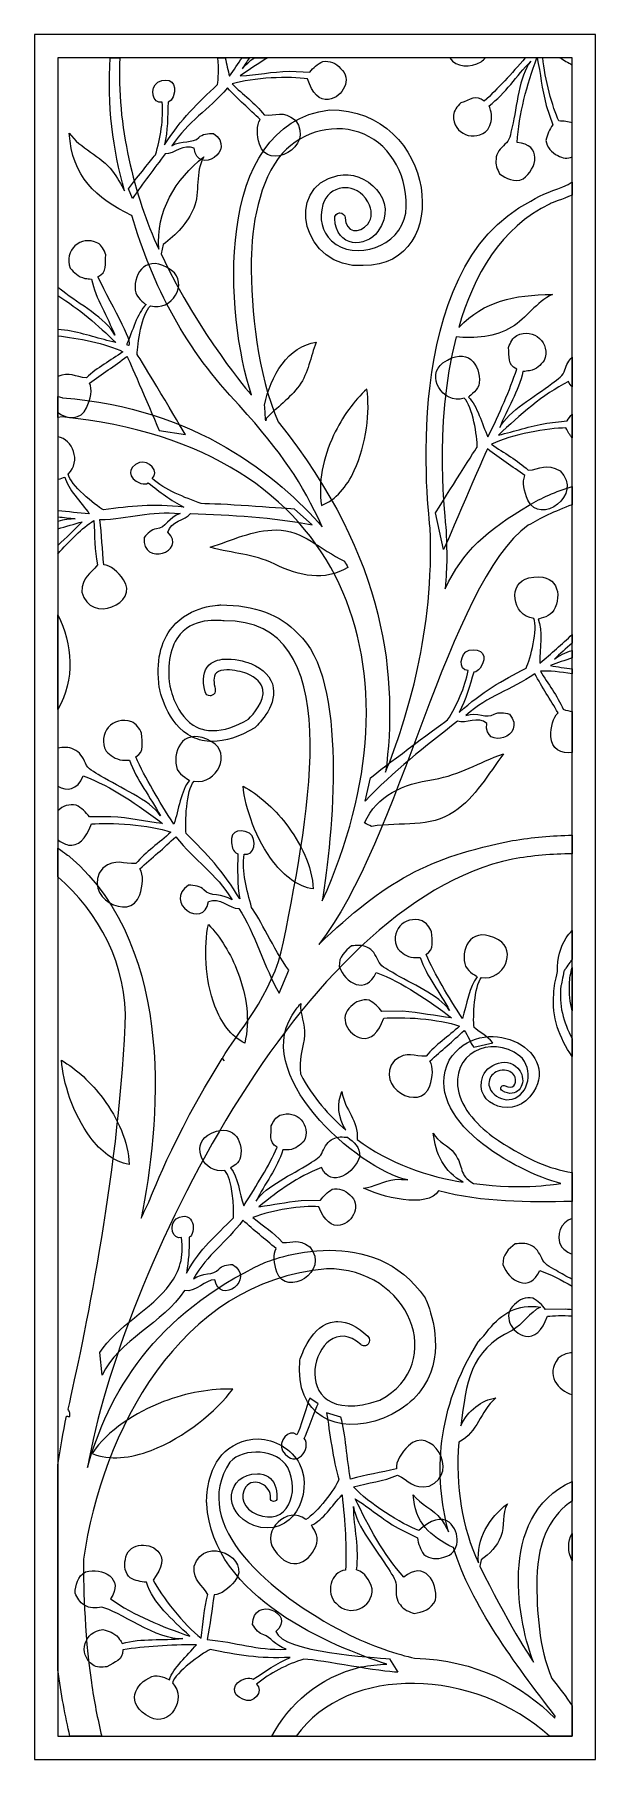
# Model space of a CAD drawing. Header units: centimetres. Extents: x -1.39 to 1.39, y -4.26 to 4.26.
import ezdxf

# ---------------------------------------------------------------- set-up
doc = ezdxf.new("R2010")
doc.units = ezdxf.units.CM
doc.header["$MEASUREMENT"] = 0
doc.layers.add('Layer 1', color=7, linetype='Continuous')

msp = doc.modelspace()

# ---------------------------------------------------------------- linework, layer by layer
at = {"layer": 'Layer 1', "color": 114}
msp.add_lwpolyline([(-1.38686, -4.26053), (1.38684, -4.26053), (1.38684, 4.26053), (-1.38686, 4.26053), (-1.38686, -4.26053)], close=True, dxfattribs=at)
at = {"layer": 'Layer 1', "color": 250}
msp.add_lwpolyline([(-1.38685, -4.26053), (1.38685, -4.26053), (1.38685, 4.26053), (-1.38685, 4.26053), (-1.38685, -4.26053)], close=True, dxfattribs=at)
at = {"layer": 'Layer 1', "color": 7}
msp.add_open_spline([(-1.27128, 4.146), (-1.27128, 4.146), (1.27129, 4.146), (1.27129, 4.146), (1.27129, 4.146), (1.27129, 4.146), (1.27129, -4.14601), (1.27129, -4.14601), (1.27129, -4.14601), (1.27129, -4.14601), (-1.27128, -4.14601), (-1.27128, -4.14601), (-1.27128, -4.14601), (-1.27128, -4.14601), (-1.27128, 4.146), (-1.27128, 4.146)], degree=3, knots=[0, 0, 0, 0, 0.2, 0.2, 0.2, 0.2, 0.4, 0.4, 0.4, 0.4, 0.6, 0.6, 0.6, 0.6, 1, 1, 1, 1], dxfattribs=at)
at = {"layer": 'Layer 1', "color": 114}
for points, knots in [([(-1.01205, 4.146), (-1.02889, 3.91396), (-0.99803, 3.69152), (-0.9421, 3.48812), (-0.9421, 3.48812), (-0.9598, 3.52125), (-0.97752, 3.55447), (-1.00109, 3.58564), (-1.00109, 3.58564), (-1.05949, 3.66164), (-1.16047, 3.69803), (-1.21489, 3.77277), (-1.21489, 3.77277), (-1.20109, 3.55836), (-1.08304, 3.45172), (-0.90666, 3.36662), (-0.90666, 3.36662), (-0.90666, 3.36662), (-0.90538, 3.36662), (-0.90538, 3.36662), (-0.90538, 3.36662), (-0.80674, 3.0222), (-0.63274, 2.69511), (-0.37422, 2.4289), (-0.37422, 2.4289), (-0.15585, 2.18331), (-0.068, 2.05265), (0.03624, 1.82786), (0.03624, 1.82786), (-0.17948, 2.07606), (-0.58932, 2.41592), (-1.24762, 2.46598), (-1.24762, 2.46598), (-1.25284, 2.46732), (-1.26082, 2.46943), (-1.27128, 2.47228), (-1.27128, 2.47228), (-1.27128, 2.47228), (-1.27128, 2.36928), (-1.27128, 2.36928), (-1.27128, 2.36928), (-1.27128, 2.36928), (-1.25025, 2.37128), (-1.25025, 2.37128), (-1.25025, 2.37128), (0.17695, 2.23073), (0.54596, 1.1114), (0.03624, -0.01962), (0.03624, -0.01962), (0.08641, 0.29767), (0.16805, 1.08187), (-0.08508, 1.30148), (-0.08508, 1.30148), (-0.17095, 1.39506), (-0.29944, 1.4425), (-0.46602, 1.4425), (-0.46602, 1.4425), (-0.47255, 1.4425), (-0.61487, 1.44117), (-0.70473, 1.33329), (-0.70473, 1.33329), (-0.76506, 1.2618), (-0.78669, 1.1611), (-0.76963, 1.03502), (-0.76963, 1.03502), (-0.76762, 1.02657), (-0.73619, 0.85311), (-0.60568, 0.79007), (-0.60568, 0.79007), (-0.57516, 0.77547), (-0.54207, 0.76821), (-0.50671, 0.76821), (-0.50671, 0.76821), (-0.44409, 0.76821), (-0.37416, 0.79091), (-0.29754, 0.83618), (-0.29754, 0.83618), (-0.28899, 0.8433), (-0.18995, 0.93688), (-0.20637, 1.03375), (-0.20637, 1.03375), (-0.21484, 1.08508), (-0.25228, 1.12534), (-0.3178, 1.15328), (-0.3178, 1.15328), (-0.32754, 1.15694), (-0.38071, 1.17555), (-0.43399, 1.17555), (-0.43399, 1.17555), (-0.46673, 1.17555), (-0.49946, 1.16857), (-0.52245, 1.14679), (-0.52245, 1.14679), (-0.5526, 1.11822), (-0.55915, 1.07337), (-0.54343, 1.01359), (-0.54343, 1.01359), (-0.54064, 1.00168), (-0.5297, 0.99378), (-0.51852, 0.99378), (-0.51852, 0.99378), (-0.51631, 0.99378), (-0.51411, 0.99412), (-0.51192, 0.99476), (-0.51192, 0.99476), (-0.49746, 0.99865), (-0.48963, 1.01359), (-0.49356, 1.0279), (-0.49356, 1.0279), (-0.5001, 1.05454), (-0.50537, 1.09024), (-0.48765, 1.10714), (-0.48765, 1.10714), (-0.47619, 1.11801), (-0.45692, 1.12204), (-0.43507, 1.12204), (-0.43507, 1.12204), (-0.40192, 1.12204), (-0.3629, 1.11265), (-0.33688, 1.10328), (-0.33688, 1.10328), (-0.28963, 1.08312), (-0.26274, 1.05647), (-0.25747, 1.02466), (-0.25747, 1.02466), (-0.2483, 0.96875), (-0.30536, 0.90049), (-0.32833, 0.87906), (-0.32833, 0.87906), (-0.39302, 0.84111), (-0.4525, 0.82173), (-0.50494, 0.82173), (-0.50494, 0.82173), (-0.53325, 0.82173), (-0.5595, 0.82736), (-0.58342, 0.83878), (-0.58342, 0.83878), (-0.68964, 0.89013), (-0.71783, 1.04214), (-0.71783, 1.04349), (-0.71783, 1.04349), (-0.7329, 1.15264), (-0.71582, 1.23844), (-0.66603, 1.29825), (-0.66603, 1.29825), (-0.62896, 1.34272), (-0.57514, 1.35918), (-0.53042, 1.36446), (-0.53042, 1.36446), (-0.48571, 1.36974), (-0.45008, 1.36391), (-0.44944, 1.36391), (-0.44944, 1.36391), (0.15809, 1.37129), (-0.02477, 0.43359), (-0.15544, -0.22161), (-0.15544, -0.22161), (-0.20885, -0.48938), (-0.39248, -0.67968), (-0.45718, -0.79547), (-0.45718, -0.79547), (-0.45442, -0.80011), (-0.45165, -0.8047), (-0.44894, -0.8092), (-0.44894, -0.8092), (-0.44894, -0.8092), (-0.45904, -0.79841), (-0.45904, -0.79841), (-0.45904, -0.79841), (-0.70709, -1.19294), (-0.81829, -1.50148), (-0.82142, -1.50713), (-0.82142, -1.50713), (-0.83452, -1.53378), (-0.84703, -1.55973), (-0.85949, -1.58575), (-0.85949, -1.58575), (-0.76899, -1.14196), (-0.67648, -0.26465), (-1.21163, 0.19805), (-1.21163, 0.19805), (-1.21504, 0.20079), (-1.23638, 0.21759), (-1.27128, 0.24051), (-1.27128, 0.24051), (-1.27128, 0.24051), (-1.27128, 0.09933), (-1.27128, 0.09933), (-1.27128, 0.09933), (-1.07175, -0.07249), (-0.92442, -0.33538), (-0.9383, -0.6339), (-0.9383, -0.6339), (-0.97409, -1.40353), (-1.14599, -2.19819), (-1.22009, -2.53004), (-1.22009, -2.53004), (-1.21739, -2.5363), (-1.2146, -2.54253), (-1.21163, -2.54879), (-1.21163, -2.54879), (-1.21163, -2.54879), (-1.21163, -2.56699), (-1.21163, -2.56699), (-1.21163, -2.56699), (-1.2171, -2.56621), (-1.22243, -2.56529), (-1.22778, -2.5643), (-1.22778, -2.5643), (-1.2456, -2.6458), (-1.2599, -2.72626), (-1.27128, -2.80553), (-1.27128, -2.80553), (-1.27128, -2.80553), (-1.27128, -3.81756), (-1.27128, -3.81756), (-1.27128, -3.81756), (-1.2549, -3.93662), (-1.23411, -4.04674), (-1.21162, -4.14601), (-1.21162, -4.14601), (-1.21162, -4.14601), (-1.05464, -4.14601), (-1.05464, -4.14601), (-1.05464, -4.14601), (-1.07482, -4.06106), (-1.09239, -3.9713), (-1.10561, -3.88006), (-1.10561, -3.88006), (-1.14227, -3.627), (-1.14533, -3.36967), (-1.14473, -3.27014), (-1.14473, -3.27014), (-1.05361, -2.64449), (-0.67225, -1.89861), (0.05696, -1.83669), (0.05696, -1.83669), (0.46572, -1.83078), (0.65949, -2.30376), (0.32086, -2.48561), (0.32086, -2.48561), (-0.18008, -2.65348), (-0.00358, -2.00545), (0.22644, -2.21026), (0.22644, -2.21026), (0.23135, -2.21479), (0.23761, -2.2171), (0.24381, -2.2171), (0.24381, -2.2171), (0.25085, -2.2171), (0.25795, -2.21415), (0.26316, -2.2083), (0.26316, -2.2083), (0.27297, -2.19722), (0.27233, -2.18036), (0.26124, -2.16994), (0.26124, -2.16994), (0.20979, -2.12107), (0.16006, -2.09667), (0.11295, -2.09667), (0.11295, -2.09667), (0.10049, -2.09667), (0.08833, -2.09837), (0.07631, -2.10175), (0.07631, -2.10175), (-0.02991, -2.13228), (-0.07388, -2.28368), (-0.07518, -2.29015), (-0.07518, -2.29015), (-0.0998, -2.56044), (0.10621, -2.66314), (0.33858, -2.5748), (0.33858, -2.5748), (0.4579, -2.52413), (0.5353, -2.44809), (0.57203, -2.34799), (0.57203, -2.34799), (0.63564, -2.17318), (0.5484, -1.98866), (0.54449, -1.98082), (0.54449, -1.98082), (0.41605, -1.79439), (0.2317, -1.74517), (0.07282, -1.74517), (0.07282, -1.74517), (-0.10335, -1.74517), (-0.24815, -1.80567), (-0.25092, -1.80667), (-0.25092, -1.80667), (-0.79517, -2.05944), (-1.02407, -2.4565), (-1.12503, -2.81787), (-1.12503, -2.81787), (-0.95904, -1.87491), (-0.07322, -0.0345), (0.97596, 0.18698), (0.97596, 0.18698), (1.07298, 0.20421), (1.17278, 0.21303), (1.27129, 0.2136), (1.27129, 0.2136), (1.27129, 0.2136), (1.27129, 0.30497), (1.27129, 0.30497), (1.27129, 0.30497), (1.17292, 0.304), (1.07358, 0.2952), (0.97701, 0.27828), (0.97701, 0.27828), (0.56135, 0.19738), (0.34703, 0.08047), (0.0186, -0.23475), (0.0186, -0.23475), (0.42031, 0.26842), (0.65683, 1.55331), (1.05465, 1.83625), (1.05465, 1.83625), (1.10938, 1.86863), (1.18558, 1.90618), (1.27129, 1.93764), (1.27129, 1.93764), (1.27129, 1.93764), (1.27129, 2.02836), (1.27129, 2.02836), (1.27129, 2.02836), (1.19033, 2.00323), (1.11683, 1.97016), (1.05855, 1.93566), (1.05855, 1.93566), (0.85002, 1.8122), (0.73068, 1.70763), (0.64282, 1.52304), (0.64282, 1.52304), (0.654, 1.64523), (0.65263, 1.69529), (0.64673, 1.82976), (0.64673, 1.82976), (0.64609, 1.83885), (0.58089, 2.31913), (0.69822, 2.76687), (0.69822, 2.76687), (0.78409, 2.75873), (0.89711, 2.76587), (0.97133, 2.81495), (0.97133, 2.81495), (1.04874, 2.85908), (1.09201, 2.93904), (1.1746, 2.97676), (1.1746, 2.97676), (0.9766, 2.97345), (0.84219, 2.94616), (0.71034, 2.8136), (0.71034, 2.8136), (0.78448, 3.07097), (0.9189, 3.30817), (1.16217, 3.42444), (1.16217, 3.42444), (1.17225, 3.42916), (1.22411, 3.44764), (1.27129, 3.46653), (1.27129, 3.46653), (1.27129, 3.46653), (1.27129, 3.53185), (1.27129, 3.53185), (1.27129, 3.53185), (1.26489, 3.52786), (1.25847, 3.52372), (1.25203, 3.51943), (1.25203, 3.51943), (1.17869, 3.48658), (1.12444, 3.47665), (1.06667, 3.43766), (1.06667, 3.43766), (0.40831, 3.10626), (0.5635, 1.87593), (0.5694, 1.82327), (0.5694, 1.82327), (0.59039, 1.31706), (0.45527, 0.87906), (0.34903, 0.61718), (0.34903, 0.61718), (0.40938, 1.06556), (0.36227, 1.67353), (-0.18268, 2.34678), (-0.18268, 2.34678), (-0.28351, 2.58535), (-0.31658, 2.89197), (-0.3153, 3.14476), (-0.3153, 3.14476), (-0.31387, 3.30495), (-0.27812, 3.54235), (-0.16032, 3.67381), (-0.16032, 3.67381), (-0.0613, 3.78434), (0.10582, 3.82769), (0.24296, 3.7678), (0.24296, 3.7678), (0.37888, 3.70845), (0.4657, 3.5532), (0.4486, 3.3777), (0.4486, 3.3777), (0.42051, 3.21162), (0.19868, 3.13643), (0.08087, 3.24054), (0.08087, 3.24054), (0.03368, 3.28674), (0.0186, 3.35105), (0.03952, 3.42057), (0.03952, 3.42057), (0.05332, 3.46669), (0.0894, 3.49728), (0.13593, 3.50242), (0.13593, 3.50242), (0.14013, 3.50293), (0.14455, 3.5032), (0.14897, 3.5032), (0.14897, 3.5032), (0.18651, 3.5032), (0.23249, 3.48523), (0.26124, 3.43353), (0.26124, 3.43353), (0.28414, 3.39264), (0.28414, 3.35365), (0.26051, 3.32438), (0.26051, 3.32438), (0.21981, 3.27356), (0.15113, 3.28138), (0.14909, 3.35428), (0.14909, 3.35428), (0.14845, 3.36818), (0.13721, 3.37966), (0.12269, 3.37966), (0.12269, 3.37966), (0.12234, 3.37966), (0.12191, 3.37966), (0.1215, 3.3796), (0.1215, 3.3796), (0.10776, 3.37896), (0.09659, 3.36662), (0.09729, 3.35168), (0.09729, 3.35168), (0.10489, 3.20567), (0.25122, 3.20471), (0.31144, 3.28774), (0.31144, 3.28774), (0.42248, 3.44086), (0.24843, 3.59432), (0.11262, 3.56466), (0.11262, 3.56466), (-0.15844, 3.50545), (-0.06124, 3.10096), (0.23887, 3.11881), (0.23887, 3.11881), (0.69136, 3.11655), (0.60301, 3.89357), (0.07102, 3.8888), (0.07102, 3.8888), (-0.50907, 3.81369), (-0.44229, 2.86489), (-0.31389, 2.48023), (-0.31389, 2.48023), (-0.31389, 2.48023), (-0.31652, 2.48283), (-0.31652, 2.48283), (-0.31652, 2.48283), (-0.32178, 2.4894), (-0.56702, 2.7683), (-0.76112, 3.17636), (-0.76112, 3.17636), (-0.76112, 3.17636), (-0.74994, 3.22317), (-0.74994, 3.22317), (-0.74994, 3.22317), (-0.6877, 3.27063), (-0.62863, 3.32909), (-0.59918, 3.4032), (-0.59918, 3.4032), (-0.56702, 3.48245), (-0.59519, 3.58061), (-0.5493, 3.65599), (-0.5493, 3.65599), (-0.69032, 3.54485), (-0.78667, 3.38889), (-0.77229, 3.20041), (-0.77229, 3.20041), (-0.89242, 3.46111), (-0.98261, 3.81355), (-0.96455, 4.146), (-0.96455, 4.146), (-0.96455, 4.146), (-1.01205, 4.146), (-1.01205, 4.146)], [0, 0, 0, 0, 0.0080645, 0.0080645, 0.0080645, 0.0080645, 0.016129, 0.016129, 0.016129, 0.016129, 0.0241935, 0.0241935, 0.0241935, 0.0241935, 0.0322581, 0.0322581, 0.0322581, 0.0322581, 0.0403226, 0.0403226, 0.0403226, 0.0403226, 0.0483871, 0.0483871, 0.0483871, 0.0483871, 0.0564516, 0.0564516, 0.0564516, 0.0564516, 0.0645161, 0.0645161, 0.0645161, 0.0645161, 0.0725806, 0.0725806, 0.0725806, 0.0725806, 0.0806452, 0.0806452, 0.0806452, 0.0806452, 0.0887097, 0.0887097, 0.0887097, 0.0887097, 0.0967742, 0.0967742, 0.0967742, 0.0967742, 0.1048387, 0.1048387, 0.1048387, 0.1048387, 0.1129032, 0.1129032, 0.1129032, 0.1129032, 0.1209677, 0.1209677, 0.1209677, 0.1209677, 0.1290323, 0.1290323, 0.1290323, 0.1290323, 0.1370968, 0.1370968, 0.1370968, 0.1370968, 0.1451613, 0.1451613, 0.1451613, 0.1451613, 0.1532258, 0.1532258, 0.1532258, 0.1532258, 0.1612903, 0.1612903, 0.1612903, 0.1612903, 0.1693548, 0.1693548, 0.1693548, 0.1693548, 0.1774194, 0.1774194, 0.1774194, 0.1774194, 0.1854839, 0.1854839, 0.1854839, 0.1854839, 0.1935484, 0.1935484, 0.1935484, 0.1935484, 0.2016129, 0.2016129, 0.2016129, 0.2016129, 0.2096774, 0.2096774, 0.2096774, 0.2096774, 0.2177419, 0.2177419, 0.2177419, 0.2177419, 0.2258065, 0.2258065, 0.2258065, 0.2258065, 0.233871, 0.233871, 0.233871, 0.233871, 0.2419355, 0.2419355, 0.2419355, 0.2419355, 0.25, 0.25, 0.25, 0.25, 0.2580645, 0.2580645, 0.2580645, 0.2580645, 0.266129, 0.266129, 0.266129, 0.266129, 0.2741935, 0.2741935, 0.2741935, 0.2741935, 0.2822581, 0.2822581, 0.2822581, 0.2822581, 0.2903226, 0.2903226, 0.2903226, 0.2903226, 0.2983871, 0.2983871, 0.2983871, 0.2983871, 0.3064516, 0.3064516, 0.3064516, 0.3064516, 0.3145161, 0.3145161, 0.3145161, 0.3145161, 0.3225806, 0.3225806, 0.3225806, 0.3225806, 0.3306452, 0.3306452, 0.3306452, 0.3306452, 0.3387097, 0.3387097, 0.3387097, 0.3387097, 0.3467742, 0.3467742, 0.3467742, 0.3467742, 0.3548387, 0.3548387, 0.3548387, 0.3548387, 0.3629032, 0.3629032, 0.3629032, 0.3629032, 0.3709677, 0.3709677, 0.3709677, 0.3709677, 0.3790323, 0.3790323, 0.3790323, 0.3790323, 0.3870968, 0.3870968, 0.3870968, 0.3870968, 0.3951613, 0.3951613, 0.3951613, 0.3951613, 0.4032258, 0.4032258, 0.4032258, 0.4032258, 0.4112903, 0.4112903, 0.4112903, 0.4112903, 0.4193548, 0.4193548, 0.4193548, 0.4193548, 0.4274194, 0.4274194, 0.4274194, 0.4274194, 0.4354839, 0.4354839, 0.4354839, 0.4354839, 0.4435484, 0.4435484, 0.4435484, 0.4435484, 0.4516129, 0.4516129, 0.4516129, 0.4516129, 0.4596774, 0.4596774, 0.4596774, 0.4596774, 0.4677419, 0.4677419, 0.4677419, 0.4677419, 0.4758065, 0.4758065, 0.4758065, 0.4758065, 0.483871, 0.483871, 0.483871, 0.483871, 0.4919355, 0.4919355, 0.4919355, 0.4919355, 0.5, 0.5, 0.5, 0.5, 0.5080645, 0.5080645, 0.5080645, 0.5080645, 0.516129, 0.516129, 0.516129, 0.516129, 0.5241935, 0.5241935, 0.5241935, 0.5241935, 0.5322581, 0.5322581, 0.5322581, 0.5322581, 0.5403226, 0.5403226, 0.5403226, 0.5403226, 0.5483871, 0.5483871, 0.5483871, 0.5483871, 0.5564516, 0.5564516, 0.5564516, 0.5564516, 0.5645161, 0.5645161, 0.5645161, 0.5645161, 0.5725806, 0.5725806, 0.5725806, 0.5725806, 0.5806452, 0.5806452, 0.5806452, 0.5806452, 0.5887097, 0.5887097, 0.5887097, 0.5887097, 0.5967742, 0.5967742, 0.5967742, 0.5967742, 0.6048387, 0.6048387, 0.6048387, 0.6048387, 0.6129032, 0.6129032, 0.6129032, 0.6129032, 0.6209677, 0.6209677, 0.6209677, 0.6209677, 0.6290323, 0.6290323, 0.6290323, 0.6290323, 0.6370968, 0.6370968, 0.6370968, 0.6370968, 0.6451613, 0.6451613, 0.6451613, 0.6451613, 0.6532258, 0.6532258, 0.6532258, 0.6532258, 0.6612903, 0.6612903, 0.6612903, 0.6612903, 0.6693548, 0.6693548, 0.6693548, 0.6693548, 0.6774194, 0.6774194, 0.6774194, 0.6774194, 0.6854839, 0.6854839, 0.6854839, 0.6854839, 0.6935484, 0.6935484, 0.6935484, 0.6935484, 0.7016129, 0.7016129, 0.7016129, 0.7016129, 0.7096774, 0.7096774, 0.7096774, 0.7096774, 0.7177419, 0.7177419, 0.7177419, 0.7177419, 0.7258065, 0.7258065, 0.7258065, 0.7258065, 0.733871, 0.733871, 0.733871, 0.733871, 0.7419355, 0.7419355, 0.7419355, 0.7419355, 0.75, 0.75, 0.75, 0.75, 0.7580645, 0.7580645, 0.7580645, 0.7580645, 0.766129, 0.766129, 0.766129, 0.766129, 0.7741935, 0.7741935, 0.7741935, 0.7741935, 0.7822581, 0.7822581, 0.7822581, 0.7822581, 0.7903226, 0.7903226, 0.7903226, 0.7903226, 0.7983871, 0.7983871, 0.7983871, 0.7983871, 0.8064516, 0.8064516, 0.8064516, 0.8064516, 0.8145161, 0.8145161, 0.8145161, 0.8145161, 0.8225806, 0.8225806, 0.8225806, 0.8225806, 0.8306452, 0.8306452, 0.8306452, 0.8306452, 0.8387097, 0.8387097, 0.8387097, 0.8387097, 0.8467742, 0.8467742, 0.8467742, 0.8467742, 0.8548387, 0.8548387, 0.8548387, 0.8548387, 0.8629032, 0.8629032, 0.8629032, 0.8629032, 0.8709677, 0.8709677, 0.8709677, 0.8709677, 0.8790323, 0.8790323, 0.8790323, 0.8790323, 0.8870968, 0.8870968, 0.8870968, 0.8870968, 0.8951613, 0.8951613, 0.8951613, 0.8951613, 0.9032258, 0.9032258, 0.9032258, 0.9032258, 0.9112903, 0.9112903, 0.9112903, 0.9112903, 0.9193548, 0.9193548, 0.9193548, 0.9193548, 0.9274194, 0.9274194, 0.9274194, 0.9274194, 0.9354839, 0.9354839, 0.9354839, 0.9354839, 0.9435484, 0.9435484, 0.9435484, 0.9435484, 0.9516129, 0.9516129, 0.9516129, 0.9516129, 0.9596774, 0.9596774, 0.9596774, 0.9596774, 0.9677419, 0.9677419, 0.9677419, 0.9677419, 0.9758065, 0.9758065, 0.9758065, 0.9758065, 0.983871, 0.983871, 0.983871, 0.983871, 1, 1, 1, 1]), ([(0.12644, 4.09301), (0.106, 4.11965), (0.07051, 4.13207), (0.03837, 4.12767), (0.03837, 4.12767), (0.01263, 4.11352), (-0.00862, 4.09684), (-0.026, 4.07449), (-0.026, 4.07449), (-0.026, 4.07449), (-0.12663, 4.07895), (-0.12663, 4.07895), (-0.12663, 4.07895), (-0.21469, 4.07673), (-0.2877, 4.06108), (-0.36923, 4.0559), (-0.36923, 4.0559), (-0.32517, 4.08682), (-0.28019, 4.11741), (-0.23401, 4.146), (-0.23401, 4.146), (-0.23401, 4.146), (-0.29925, 4.146), (-0.29925, 4.146), (-0.29925, 4.146), (-0.32321, 4.12922), (-0.34377, 4.11106), (-0.35846, 4.09096), (-0.35846, 4.09096), (-0.3478, 4.10971), (-0.33615, 4.12796), (-0.32407, 4.146), (-0.32407, 4.146), (-0.32407, 4.146), (-0.35996, 4.146), (-0.35996, 4.146), (-0.35996, 4.146), (-0.37996, 4.11567), (-0.4009, 4.08503), (-0.4226, 4.05417), (-0.4226, 4.05417), (-0.4306, 4.08241), (-0.43675, 4.11456), (-0.44386, 4.146), (-0.44386, 4.146), (-0.44386, 4.146), (-0.48002, 4.146), (-0.48002, 4.146), (-0.48002, 4.146), (-0.47567, 4.09333), (-0.47749, 4.03829), (-0.48152, 4.01281), (-0.48152, 4.01281), (-0.58183, 3.92144), (-0.6596, 3.84467), (-0.74358, 3.71605), (-0.74358, 3.71605), (-0.72801, 3.78503), (-0.72865, 3.85661), (-0.72593, 3.92687), (-0.72593, 3.92687), (-0.71224, 3.93182), (-0.70844, 3.93906), (-0.70129, 3.95284), (-0.70129, 3.95284), (-0.67603, 4.02323), (-0.72037, 4.05316), (-0.77741, 4.0246), (-0.77741, 4.0246), (-0.81723, 3.99894), (-0.80484, 3.91504), (-0.75554, 3.92676), (-0.75554, 3.92676), (-0.74898, 3.84225), (-0.76249, 3.74806), (-0.78924, 3.66578), (-0.78924, 3.66578), (-0.81455, 3.63563), (-0.86755, 3.56885), (-0.92222, 3.49887), (-0.92222, 3.49887), (-0.92222, 3.49887), (-0.90247, 3.45094), (-0.90247, 3.45094), (-0.90247, 3.45094), (-0.84981, 3.5256), (-0.79478, 3.59882), (-0.74068, 3.67109), (-0.74068, 3.67109), (-0.69684, 3.66847), (-0.6482, 3.72424), (-0.59708, 3.69847), (-0.59708, 3.69847), (-0.58194, 3.56274), (-0.38229, 3.68888), (-0.50196, 3.77207), (-0.50196, 3.77207), (-0.52907, 3.7726), (-0.55682, 3.76851), (-0.57385, 3.75254), (-0.57385, 3.75254), (-0.60469, 3.7196), (-0.65896, 3.74157), (-0.70753, 3.7105), (-0.70753, 3.7105), (-0.62609, 3.8349), (-0.52813, 3.88424), (-0.4331, 3.99643), (-0.4331, 3.99643), (-0.37999, 3.94127), (-0.32513, 3.89228), (-0.27087, 3.84001), (-0.27087, 3.84001), (-0.29076, 3.81313), (-0.28705, 3.76206), (-0.2747, 3.71843), (-0.2747, 3.71843), (-0.23633, 3.58316), (0.00289, 3.70344), (-0.09711, 3.83722), (-0.09711, 3.83722), (-0.15909, 3.88808), (-0.19191, 3.8575), (-0.25179, 3.8637), (-0.25179, 3.8637), (-0.29599, 3.92156), (-0.35673, 3.96405), (-0.40979, 4.01607), (-0.40979, 4.01607), (-0.30952, 4.04896), (-0.12165, 4.05375), (-0.03656, 4.04153), (-0.03656, 4.04153), (-0.01343, 3.96925), (0.02278, 3.93227), (0.0674, 3.93941), (0.0674, 3.93941), (0.13726, 3.95066), (0.18703, 4.04213), (0.12644, 4.09301)], [0, 0, 0, 0, 0.0277778, 0.0277778, 0.0277778, 0.0277778, 0.0555556, 0.0555556, 0.0555556, 0.0555556, 0.0833333, 0.0833333, 0.0833333, 0.0833333, 0.1111111, 0.1111111, 0.1111111, 0.1111111, 0.1388889, 0.1388889, 0.1388889, 0.1388889, 0.1666667, 0.1666667, 0.1666667, 0.1666667, 0.1944444, 0.1944444, 0.1944444, 0.1944444, 0.2222222, 0.2222222, 0.2222222, 0.2222222, 0.25, 0.25, 0.25, 0.25, 0.2777778, 0.2777778, 0.2777778, 0.2777778, 0.3055556, 0.3055556, 0.3055556, 0.3055556, 0.3333333, 0.3333333, 0.3333333, 0.3333333, 0.3611111, 0.3611111, 0.3611111, 0.3611111, 0.3888889, 0.3888889, 0.3888889, 0.3888889, 0.4166667, 0.4166667, 0.4166667, 0.4166667, 0.4444444, 0.4444444, 0.4444444, 0.4444444, 0.4722222, 0.4722222, 0.4722222, 0.4722222, 0.5, 0.5, 0.5, 0.5, 0.5277778, 0.5277778, 0.5277778, 0.5277778, 0.5555556, 0.5555556, 0.5555556, 0.5555556, 0.5833333, 0.5833333, 0.5833333, 0.5833333, 0.6111111, 0.6111111, 0.6111111, 0.6111111, 0.6388889, 0.6388889, 0.6388889, 0.6388889, 0.6666667, 0.6666667, 0.6666667, 0.6666667, 0.6944444, 0.6944444, 0.6944444, 0.6944444, 0.7222222, 0.7222222, 0.7222222, 0.7222222, 0.75, 0.75, 0.75, 0.75, 0.7777778, 0.7777778, 0.7777778, 0.7777778, 0.8055556, 0.8055556, 0.8055556, 0.8055556, 0.8333333, 0.8333333, 0.8333333, 0.8333333, 0.8611111, 0.8611111, 0.8611111, 0.8611111, 0.8888889, 0.8888889, 0.8888889, 0.8888889, 0.9166667, 0.9166667, 0.9166667, 0.9166667, 0.9444444, 0.9444444, 0.9444444, 0.9444444, 1, 1, 1, 1]), ([(0.84166, 4.146), (0.83631, 4.13806), (0.82952, 4.13098), (0.82081, 4.12604), (0.82081, 4.12604), (0.76884, 4.0966), (0.69626, 4.09589), (0.66591, 4.146), (0.66591, 4.146), (0.66591, 4.146), (0.84166, 4.146), (0.84166, 4.146)], [0, 0, 0, 0, 0.25, 0.25, 0.25, 0.25, 0.5, 0.5, 0.5, 0.5, 1, 1, 1, 1]), ([(1.09683, 4.146), (1.04947, 4.01051), (1.00636, 3.8694), (0.9996, 3.72678), (0.9996, 3.72678), (1.12376, 3.71836), (1.09872, 3.59692), (1.0284, 3.54678), (1.0284, 3.54678), (0.98483, 3.52821), (0.94443, 3.54976), (0.91225, 3.57181), (0.91225, 3.57181), (0.90282, 3.59331), (0.88895, 3.61891), (0.89488, 3.6453), (0.89488, 3.6453), (0.89513, 3.67563), (0.91834, 3.69707), (0.93901, 3.71855), (0.93901, 3.71855), (0.96422, 3.73663), (0.96492, 3.76619), (0.97474, 3.80523), (0.97474, 3.80523), (0.99986, 3.9051), (1.00757, 4.05323), (1.06641, 4.12804), (1.06641, 4.12804), (0.99592, 4.05683), (0.94185, 3.96829), (0.86024, 3.90863), (0.86024, 3.90863), (0.86732, 3.89483), (0.86444, 3.89125), (0.87152, 3.87768), (0.87152, 3.87768), (0.87781, 3.84185), (0.86714, 3.81869), (0.855, 3.79171), (0.855, 3.79171), (0.79072, 3.72443), (0.68123, 3.76808), (0.68456, 3.86167), (0.68456, 3.86167), (0.68696, 3.88404), (0.70209, 3.90491), (0.72151, 3.92243), (0.72151, 3.92243), (0.76528, 3.93719), (0.79608, 3.96542), (0.83701, 3.93175), (0.83701, 3.93175), (0.90352, 3.99217), (0.97148, 4.06538), (1.03965, 4.146), (1.03965, 4.146), (1.03965, 4.146), (1.09683, 4.146), (1.09683, 4.146)], [0, 0, 0, 0, 0.0625, 0.0625, 0.0625, 0.0625, 0.125, 0.125, 0.125, 0.125, 0.1875, 0.1875, 0.1875, 0.1875, 0.25, 0.25, 0.25, 0.25, 0.3125, 0.3125, 0.3125, 0.3125, 0.375, 0.375, 0.375, 0.375, 0.4375, 0.4375, 0.4375, 0.4375, 0.5, 0.5, 0.5, 0.5, 0.5625, 0.5625, 0.5625, 0.5625, 0.625, 0.625, 0.625, 0.625, 0.6875, 0.6875, 0.6875, 0.6875, 0.75, 0.75, 0.75, 0.75, 0.8125, 0.8125, 0.8125, 0.8125, 0.875, 0.875, 0.875, 0.875, 1, 1, 1, 1]), ([(1.20032, 3.66293), (1.16861, 3.67504), (1.14654, 3.70555), (1.14183, 3.73758), (1.14183, 3.73758), (1.14841, 3.76621), (1.15873, 3.79124), (1.17566, 3.81416), (1.17566, 3.81416), (1.17566, 3.81416), (1.1431, 3.90931), (1.1431, 3.90931), (1.1431, 3.90931), (1.1208, 3.99351), (1.11547, 4.06727), (1.09807, 4.146), (1.09807, 4.146), (1.09807, 4.146), (1.12661, 4.146), (1.12661, 4.146), (1.12661, 4.146), (1.1353, 4.04058), (1.17448, 3.89982), (1.20486, 3.83351), (1.20486, 3.83351), (1.23056, 3.83288), (1.25282, 3.82974), (1.27129, 3.82419), (1.27129, 3.82419), (1.27129, 3.82419), (1.27129, 3.65555), (1.27129, 3.65555), (1.27129, 3.65555), (1.24939, 3.64659), (1.22429, 3.64717), (1.20032, 3.66293)], [0, 0, 0, 0, 0.1, 0.1, 0.1, 0.1, 0.2, 0.2, 0.2, 0.2, 0.3, 0.3, 0.3, 0.3, 0.4, 0.4, 0.4, 0.4, 0.5, 0.5, 0.5, 0.5, 0.6, 0.6, 0.6, 0.6, 0.7, 0.7, 0.7, 0.7, 0.8, 0.8, 0.8, 0.8, 1, 1, 1, 1]), ([(1.27129, 4.11074), (1.25068, 4.12149), (1.2307, 4.13357), (1.21079, 4.146), (1.21079, 4.146), (1.21079, 4.146), (1.27129, 4.146), (1.27129, 4.146), (1.27129, 4.146), (1.27129, 4.146), (1.27129, 4.11074), (1.27129, 4.11074)], [0, 0, 0, 0, 0.25, 0.25, 0.25, 0.25, 0.5, 0.5, 0.5, 0.5, 1, 1, 1, 1]), ([(-1.27128, 2.80281), (-1.27128, 2.80281), (-1.22226, 2.79773), (-1.22226, 2.79773), (-1.22226, 2.79773), (-1.13494, 2.78249), (-1.06462, 2.75611), (-0.98425, 2.73888), (-0.98425, 2.73888), (-1.07297, 2.8233), (-1.16667, 2.90675), (-1.27128, 2.97045), (-1.27128, 2.97045), (-1.27128, 2.97045), (-1.27128, 3.01087), (-1.27128, 3.01087), (-1.27128, 3.01087), (-1.26384, 3.00535), (-1.25575, 2.99951), (-1.24731, 2.99281), (-1.24731, 2.99281), (-1.16625, 2.92845), (-1.03368, 2.8596), (-0.98969, 2.77537), (-0.98969, 2.77537), (-1.02551, 2.86859), (-1.08408, 2.95427), (-1.10467, 3.05268), (-1.10467, 3.05268), (-1.12028, 3.05208), (-1.12235, 3.05616), (-1.13776, 3.05546), (-1.13776, 3.05546), (-1.17323, 3.06477), (-1.19001, 3.08405), (-1.20966, 3.10625), (-1.20966, 3.10625), (-1.24448, 3.19225), (-1.1587, 3.27258), (-1.0743, 3.23047), (-1.0743, 3.23047), (-1.0548, 3.21896), (-1.04198, 3.19662), (-1.03404, 3.17181), (-1.03404, 3.17181), (-1.0388, 3.12623), (-1.02579, 3.08671), (-1.07376, 3.06393), (-1.07376, 3.06393), (-1.00085, 2.91151), (-0.8722, 2.70076), (-0.93138, 2.72926), (-0.93138, 2.72926), (-0.90191, 2.79421), (-0.8797, 2.88342), (-0.83541, 2.92638), (-0.83541, 2.92638), (-0.84542, 2.93615), (-0.88564, 2.96108), (-0.88888, 2.99732), (-0.88888, 2.99732), (-0.89652, 3.08307), (-0.8306, 3.18262), (-0.70938, 3.09487), (-0.70938, 3.09487), (-0.62337, 3.03393), (-0.70632, 2.88929), (-0.81397, 2.92028), (-0.81397, 2.92028), (-0.85569, 2.88265), (-0.87928, 2.72863), (-0.87897, 2.67937), (-0.87897, 2.67937), (-0.86284, 2.65959), (-0.66247, 2.31988), (-0.6403, 2.28494), (-0.6403, 2.28494), (-0.6403, 2.28494), (-0.76973, 2.30399), (-0.76973, 2.30399), (-0.76973, 2.30399), (-0.83083, 2.44536), (-0.91898, 2.65297), (-0.92963, 2.67023), (-0.92963, 2.67023), (-0.99082, 2.62319), (-1.05281, 2.58255), (-1.11469, 2.53854), (-1.11469, 2.53854), (-1.09894, 2.50884), (-1.11034, 2.45856), (-1.12921, 2.41696), (-1.12921, 2.41696), (-1.15764, 2.35436), (-1.22409, 2.35871), (-1.27128, 2.39328), (-1.27128, 2.39328), (-1.27128, 2.39328), (-1.27128, 2.57042), (-1.27128, 2.57042), (-1.27128, 2.57042), (-1.21372, 2.59717), (-1.18552, 2.56741), (-1.13012, 2.56495), (-1.13012, 2.56495), (-1.0774, 2.616), (-1.01053, 2.6493), (-0.94988, 2.69323), (-0.94988, 2.69323), (-1.03016, 2.7335), (-1.17591, 2.76301), (-1.27128, 2.77139), (-1.27128, 2.77139), (-1.27128, 2.77139), (-1.27128, 2.80281), (-1.27128, 2.80281)], [0, 0, 0, 0, 0.0333333, 0.0333333, 0.0333333, 0.0333333, 0.0666667, 0.0666667, 0.0666667, 0.0666667, 0.1, 0.1, 0.1, 0.1, 0.1333333, 0.1333333, 0.1333333, 0.1333333, 0.1666667, 0.1666667, 0.1666667, 0.1666667, 0.2, 0.2, 0.2, 0.2, 0.2333333, 0.2333333, 0.2333333, 0.2333333, 0.2666667, 0.2666667, 0.2666667, 0.2666667, 0.3, 0.3, 0.3, 0.3, 0.3333333, 0.3333333, 0.3333333, 0.3333333, 0.3666667, 0.3666667, 0.3666667, 0.3666667, 0.4, 0.4, 0.4, 0.4, 0.4333333, 0.4333333, 0.4333333, 0.4333333, 0.4666667, 0.4666667, 0.4666667, 0.4666667, 0.5, 0.5, 0.5, 0.5, 0.5333333, 0.5333333, 0.5333333, 0.5333333, 0.5666667, 0.5666667, 0.5666667, 0.5666667, 0.6, 0.6, 0.6, 0.6, 0.6333333, 0.6333333, 0.6333333, 0.6333333, 0.6666667, 0.6666667, 0.6666667, 0.6666667, 0.7, 0.7, 0.7, 0.7, 0.7333333, 0.7333333, 0.7333333, 0.7333333, 0.7666667, 0.7666667, 0.7666667, 0.7666667, 0.8, 0.8, 0.8, 0.8, 0.8333333, 0.8333333, 0.8333333, 0.8333333, 0.8666667, 0.8666667, 0.8666667, 0.8666667, 0.9, 0.9, 0.9, 0.9, 0.9333333, 0.9333333, 0.9333333, 0.9333333, 1, 1, 1, 1]), ([(1.27129, 2.38574), (1.26177, 2.37532), (1.25348, 2.36403), (1.2464, 2.35142), (1.2464, 2.35142), (1.2464, 2.35142), (1.14557, 2.34097), (1.14557, 2.34097), (1.14557, 2.34097), (1.05825, 2.32572), (0.98793, 2.29934), (0.90756, 2.28211), (0.90756, 2.28211), (1.01246, 2.38193), (1.12432, 2.4804), (1.25293, 2.54644), (1.25293, 2.54644), (1.2587, 2.53596), (1.26486, 2.5272), (1.27129, 2.51997), (1.27129, 2.51997), (1.27129, 2.51997), (1.27129, 2.66691), (1.27129, 2.66691), (1.27129, 2.66691), (1.25278, 2.65189), (1.24434, 2.62738), (1.23515, 2.60444), (1.23515, 2.60444), (1.22912, 2.57418), (1.20231, 2.5612), (1.17062, 2.53604), (1.17062, 2.53604), (1.08956, 2.47169), (0.95699, 2.40284), (0.913, 2.31861), (0.913, 2.31861), (0.94882, 2.41182), (1.00739, 2.49751), (1.02798, 2.59592), (1.02798, 2.59592), (1.04359, 2.59531), (1.04566, 2.5994), (1.06107, 2.59869), (1.06107, 2.59869), (1.09654, 2.60801), (1.11332, 2.62729), (1.13297, 2.64949), (1.13297, 2.64949), (1.16779, 2.73549), (1.08201, 2.81582), (0.99761, 2.77371), (0.99761, 2.77371), (0.97811, 2.7622), (0.9653, 2.73985), (0.95735, 2.71504), (0.95735, 2.71504), (0.96211, 2.66947), (0.9491, 2.62995), (0.99707, 2.60716), (0.99707, 2.60716), (0.96346, 2.50345), (0.91333, 2.38987), (0.85469, 2.27249), (0.85469, 2.27249), (0.82522, 2.33744), (0.80301, 2.42666), (0.75872, 2.46962), (0.75872, 2.46962), (0.76873, 2.47939), (0.80895, 2.50432), (0.81219, 2.54055), (0.81219, 2.54055), (0.81983, 2.62631), (0.75391, 2.72585), (0.63269, 2.6381), (0.63269, 2.6381), (0.54668, 2.57716), (0.62963, 2.43252), (0.73728, 2.46352), (0.73728, 2.46352), (0.779, 2.42589), (0.80259, 2.27186), (0.80228, 2.22261), (0.80228, 2.22261), (0.78615, 2.20282), (0.61819, 1.9332), (0.59602, 1.89826), (0.59602, 1.89826), (0.59602, 1.89826), (0.63509, 1.71728), (0.63509, 1.71728), (0.63509, 1.71728), (0.64951, 1.74045), (0.83708, 2.18775), (0.85294, 2.21346), (0.85294, 2.21346), (0.91413, 2.16642), (0.97612, 2.12578), (1.038, 2.08178), (1.038, 2.08178), (1.02225, 2.05208), (1.03365, 2.00179), (1.05252, 1.9602), (1.05252, 1.9602), (1.11109, 1.83123), (1.33109, 1.98637), (1.21138, 2.10472), (1.21138, 2.10472), (1.14202, 2.14617), (1.11396, 2.11087), (1.05343, 2.10818), (1.05343, 2.10818), (1.00071, 2.15924), (0.93384, 2.19253), (0.87319, 2.23646), (0.87319, 2.23646), (0.96804, 2.28404), (1.15432, 2.31662), (1.24087, 2.31705), (1.24087, 2.31705), (1.25044, 2.29771), (1.26062, 2.28133), (1.27129, 2.26808), (1.27129, 2.26808), (1.27129, 2.26808), (1.27129, 2.38574), (1.27129, 2.38574)], [0, 0, 0, 0, 0.030303, 0.030303, 0.030303, 0.030303, 0.0606061, 0.0606061, 0.0606061, 0.0606061, 0.0909091, 0.0909091, 0.0909091, 0.0909091, 0.1212121, 0.1212121, 0.1212121, 0.1212121, 0.1515152, 0.1515152, 0.1515152, 0.1515152, 0.1818182, 0.1818182, 0.1818182, 0.1818182, 0.2121212, 0.2121212, 0.2121212, 0.2121212, 0.2424242, 0.2424242, 0.2424242, 0.2424242, 0.2727273, 0.2727273, 0.2727273, 0.2727273, 0.3030303, 0.3030303, 0.3030303, 0.3030303, 0.3333333, 0.3333333, 0.3333333, 0.3333333, 0.3636364, 0.3636364, 0.3636364, 0.3636364, 0.3939394, 0.3939394, 0.3939394, 0.3939394, 0.4242424, 0.4242424, 0.4242424, 0.4242424, 0.4545455, 0.4545455, 0.4545455, 0.4545455, 0.4848485, 0.4848485, 0.4848485, 0.4848485, 0.5151515, 0.5151515, 0.5151515, 0.5151515, 0.5454545, 0.5454545, 0.5454545, 0.5454545, 0.5757576, 0.5757576, 0.5757576, 0.5757576, 0.6060606, 0.6060606, 0.6060606, 0.6060606, 0.6363636, 0.6363636, 0.6363636, 0.6363636, 0.6666667, 0.6666667, 0.6666667, 0.6666667, 0.6969697, 0.6969697, 0.6969697, 0.6969697, 0.7272727, 0.7272727, 0.7272727, 0.7272727, 0.7575758, 0.7575758, 0.7575758, 0.7575758, 0.7878788, 0.7878788, 0.7878788, 0.7878788, 0.8181818, 0.8181818, 0.8181818, 0.8181818, 0.8484848, 0.8484848, 0.8484848, 0.8484848, 0.8787879, 0.8787879, 0.8787879, 0.8787879, 0.9090909, 0.9090909, 0.9090909, 0.9090909, 0.9393939, 0.9393939, 0.9393939, 0.9393939, 1, 1, 1, 1]), ([(0.00634, 2.74018), (-0.13045, 2.72446), (-0.22263, 2.57298), (-0.24898, 2.42984), (-0.24898, 2.42984), (-0.24742, 2.40322), (-0.2456, 2.37704), (-0.24353, 2.35137), (-0.24353, 2.35137), (-0.24353, 2.35137), (-0.24126, 2.36333), (-0.24126, 2.36333), (-0.24126, 2.36333), (-0.19192, 2.41593), (-0.12213, 2.46528), (-0.07789, 2.52568), (-0.07789, 2.52568), (-0.03274, 2.58794), (-0.02253, 2.66776), (0.00634, 2.74018)], [0, 0, 0, 0, 0.1666667, 0.1666667, 0.1666667, 0.1666667, 0.3333333, 0.3333333, 0.3333333, 0.3333333, 0.5, 0.5, 0.5, 0.5, 0.6666667, 0.6666667, 0.6666667, 0.6666667, 1, 1, 1, 1]), ([(0.09226, 2.28091), (0.13459, 2.37129), (0.19345, 2.45223), (0.25699, 2.50916), (0.25699, 2.50916), (0.27214, 2.40089), (0.25446, 2.23462), (0.19434, 2.10623), (0.19434, 2.10623), (0.15728, 2.02709), (0.10413, 1.96226), (0.0326, 1.9341), (0.0326, 1.9341), (0.01343, 2.04573), (0.0405, 2.17036), (0.09226, 2.28091)], [0, 0, 0, 0, 0.2, 0.2, 0.2, 0.2, 0.4, 0.4, 0.4, 0.4, 0.6, 0.6, 0.6, 0.6, 1, 1, 1, 1]), ([(-1.27128, 1.73601), (-1.23063, 1.77632), (-1.19006, 1.81155), (-1.15087, 1.85331), (-1.15087, 1.85331), (-1.19098, 1.84233), (-1.23129, 1.83079), (-1.27128, 1.81814), (-1.27128, 1.81814), (-1.27128, 1.81814), (-1.27128, 1.85501), (-1.27128, 1.85501), (-1.27128, 1.85501), (-1.24096, 1.86379), (-1.21176, 1.86878), (-1.18508, 1.86723), (-1.18508, 1.86723), (-1.2135, 1.87213), (-1.24234, 1.87511), (-1.27128, 1.87765), (-1.27128, 1.87765), (-1.27128, 1.87765), (-1.27128, 1.90819), (-1.27128, 1.90819), (-1.27128, 1.90819), (-1.22111, 1.90214), (-1.16906, 1.89723), (-1.11575, 1.89318), (-1.11575, 1.89318), (-1.15677, 1.95108), (-1.22238, 2.01516), (-1.23693, 2.07445), (-1.23693, 2.07445), (-1.24333, 2.07279), (-1.25611, 2.06711), (-1.27128, 2.06326), (-1.27128, 2.06326), (-1.27128, 2.06326), (-1.27128, 2.27318), (-1.27128, 2.27318), (-1.27128, 2.27318), (-1.19877, 2.26187), (-1.1532, 2.15214), (-1.22079, 2.0895), (-1.22079, 2.0895), (-1.20953, 2.03509), (-1.08876, 1.93695), (-1.04615, 1.91222), (-1.04615, 1.91222), (-0.91128, 1.93138), (-0.80208, 1.94247), (-0.64844, 1.92553), (-0.64844, 1.92553), (-0.7122, 1.95724), (-0.76772, 2.00302), (-0.82434, 2.04539), (-0.82434, 2.04539), (-0.83687, 2.03802), (-0.84494, 2.03968), (-0.86023, 2.04291), (-0.86023, 2.04291), (-0.93121, 2.06807), (-0.92654, 2.12103), (-0.86813, 2.14673), (-0.86813, 2.14673), (-0.82289, 2.16106), (-0.76517, 2.09846), (-0.80553, 2.06804), (-0.80553, 2.06804), (-0.74364, 2.00954), (-0.64417, 1.97461), (-0.56295, 1.94308), (-0.56295, 1.94308), (-0.47558, 1.94384), (-0.18095, 1.92086), (-0.10148, 1.91568), (-0.10148, 1.91568), (-0.10148, 1.91568), (-0.01319, 1.83816), (-0.01319, 1.83816), (-0.01319, 1.83816), (-0.2084, 1.8768), (-0.41495, 1.88553), (-0.61515, 1.89486), (-0.61515, 1.89486), (-0.64084, 1.85957), (-0.7152, 1.85752), (-0.72741, 1.80199), (-0.72741, 1.80199), (-0.63093, 1.70449), (-0.85582, 1.6311), (-0.8451, 1.77557), (-0.8451, 1.77557), (-0.82836, 1.79671), (-0.8076, 1.81542), (-0.78436, 1.81838), (-0.78436, 1.81838), (-0.7391, 1.8212), (-0.72193, 1.87675), (-0.66692, 1.89436), (-0.66692, 1.89436), (-0.81566, 1.91058), (-0.9162, 1.86663), (-1.06398, 1.86469), (-1.06398, 1.86469), (-1.05449, 1.78903), (-1.05093, 1.71594), (-1.04441, 1.64123), (-1.04441, 1.64123), (-1.01082, 1.63948), (-0.97327, 1.60432), (-0.947, 1.56723), (-0.947, 1.56723), (-0.86557, 1.4522), (-1.11093, 1.34473), (-1.15218, 1.50612), (-1.15218, 1.50612), (-1.15271, 1.58586), (-1.10804, 1.5917), (-1.075, 1.64157), (-1.075, 1.64157), (-1.09224, 1.7121), (-1.087, 1.7856), (-1.09408, 1.85923), (-1.09408, 1.85923), (-1.14916, 1.82455), (-1.21701, 1.75741), (-1.27128, 1.69394), (-1.27128, 1.69394), (-1.27128, 1.69394), (-1.27128, 1.73601), (-1.27128, 1.73601)], [0, 0, 0, 0, 0.0294118, 0.0294118, 0.0294118, 0.0294118, 0.0588235, 0.0588235, 0.0588235, 0.0588235, 0.0882353, 0.0882353, 0.0882353, 0.0882353, 0.1176471, 0.1176471, 0.1176471, 0.1176471, 0.1470588, 0.1470588, 0.1470588, 0.1470588, 0.1764706, 0.1764706, 0.1764706, 0.1764706, 0.2058824, 0.2058824, 0.2058824, 0.2058824, 0.2352941, 0.2352941, 0.2352941, 0.2352941, 0.2647059, 0.2647059, 0.2647059, 0.2647059, 0.2941176, 0.2941176, 0.2941176, 0.2941176, 0.3235294, 0.3235294, 0.3235294, 0.3235294, 0.3529412, 0.3529412, 0.3529412, 0.3529412, 0.3823529, 0.3823529, 0.3823529, 0.3823529, 0.4117647, 0.4117647, 0.4117647, 0.4117647, 0.4411765, 0.4411765, 0.4411765, 0.4411765, 0.4705882, 0.4705882, 0.4705882, 0.4705882, 0.5, 0.5, 0.5, 0.5, 0.5294118, 0.5294118, 0.5294118, 0.5294118, 0.5588235, 0.5588235, 0.5588235, 0.5588235, 0.5882353, 0.5882353, 0.5882353, 0.5882353, 0.6176471, 0.6176471, 0.6176471, 0.6176471, 0.6470588, 0.6470588, 0.6470588, 0.6470588, 0.6764706, 0.6764706, 0.6764706, 0.6764706, 0.7058824, 0.7058824, 0.7058824, 0.7058824, 0.7352941, 0.7352941, 0.7352941, 0.7352941, 0.7647059, 0.7647059, 0.7647059, 0.7647059, 0.7941176, 0.7941176, 0.7941176, 0.7941176, 0.8235294, 0.8235294, 0.8235294, 0.8235294, 0.8529412, 0.8529412, 0.8529412, 0.8529412, 0.8823529, 0.8823529, 0.8823529, 0.8823529, 0.9117647, 0.9117647, 0.9117647, 0.9117647, 0.9411765, 0.9411765, 0.9411765, 0.9411765, 1, 1, 1, 1]), ([(-0.51762, 1.72732), (-0.4013, 1.6946), (-0.3119, 1.69721), (-0.19919, 1.64397), (-0.19919, 1.64397), (-0.07342, 1.58373), (0.04383, 1.5586), (0.16272, 1.62812), (0.16272, 1.62812), (0.15704, 1.63827), (0.1513, 1.64858), (0.14566, 1.65888), (0.14566, 1.65888), (0.02389, 1.717), (-0.0581, 1.81192), (-0.19199, 1.813), (-0.19199, 1.813), (-0.3044, 1.81369), (-0.41178, 1.76246), (-0.51762, 1.72732)], [0, 0, 0, 0, 0.1666667, 0.1666667, 0.1666667, 0.1666667, 0.3333333, 0.3333333, 0.3333333, 0.3333333, 0.5, 0.5, 0.5, 0.5, 0.6666667, 0.6666667, 0.6666667, 0.6666667, 1, 1, 1, 1]), ([(1.27129, 1.12646), (1.23553, 1.13142), (1.20019, 1.13618), (1.16372, 1.14349), (1.16372, 1.14349), (1.1992, 1.15643), (1.23508, 1.16908), (1.27129, 1.1809), (1.27129, 1.1809), (1.27129, 1.1809), (1.27129, 1.218), (1.27129, 1.218), (1.27129, 1.218), (1.23716, 1.20701), (1.20657, 1.1932), (1.18334, 1.17456), (1.18334, 1.17456), (1.21088, 1.20235), (1.24115, 1.22769), (1.27129, 1.25316), (1.27129, 1.25316), (1.27129, 1.25316), (1.27129, 1.2967), (1.27129, 1.2967), (1.27129, 1.2967), (1.22222, 1.24998), (1.16845, 1.20281), (1.11174, 1.1556), (1.11174, 1.1556), (1.11102, 1.22635), (1.12666, 1.31632), (1.10362, 1.3729), (1.10362, 1.3729), (1.11666, 1.37784), (1.16329, 1.38466), (1.1808, 1.41636), (1.1808, 1.41636), (1.22222, 1.49139), (1.20224, 1.60802), (1.05663, 1.576), (1.05663, 1.576), (0.95386, 1.55449), (0.97122, 1.3901), (1.08165, 1.37582), (1.08165, 1.37582), (1.1045, 1.3251), (1.06406, 1.1756), (1.04398, 1.13089), (1.04398, 1.13089), (0.92311, 1.06858), (0.82784, 1.01453), (0.71295, 0.91204), (0.71295, 0.91204), (0.74612, 0.97462), (0.76432, 1.04389), (0.78542, 1.11102), (0.78542, 1.11102), (0.79993, 1.11227), (0.80551, 1.11828), (0.81603, 1.12973), (0.81603, 1.12973), (0.85893, 1.19117), (0.82399, 1.23151), (0.76141, 1.21867), (0.76141, 1.21867), (0.71622, 1.20418), (0.70612, 1.11998), (0.7568, 1.11856), (0.7568, 1.11856), (0.74091, 1.03528), (0.70311, 0.94783), (0.65564, 0.8753), (0.65564, 0.8753), (0.58419, 0.82547), (0.33578, 0.63828), (0.27425, 0.58817), (0.27425, 0.58817), (0.27425, 0.58817), (0.24807, 0.47419), (0.24807, 0.47419), (0.24807, 0.47419), (0.38399, 0.61832), (0.54672, 0.7447), (0.70393, 0.86789), (0.70393, 0.86789), (0.74556, 0.85404), (0.80719, 0.89532), (0.84976, 0.85724), (0.84976, 0.85724), (0.82869, 0.7223), (1.05461, 0.79252), (0.96095, 0.90373), (0.96095, 0.90373), (0.93491, 0.91125), (0.90704, 0.91447), (0.88641, 0.90345), (0.88641, 0.90345), (0.84797, 0.87961), (0.80135, 0.91483), (0.74629, 0.89738), (0.74629, 0.89738), (0.85763, 0.99645), (0.96518, 1.01879), (1.08642, 1.10257), (1.08642, 1.10257), (1.1232, 1.0356), (1.16328, 0.97414), (1.20192, 0.90966), (1.20192, 0.90966), (1.17565, 0.88885), (1.16581, 0.83858), (1.16626, 0.79327), (1.16626, 0.79327), (1.16691, 0.73094), (1.21895, 0.70699), (1.27129, 0.71313), (1.27129, 0.71313), (1.27129, 0.71313), (1.27129, 0.91662), (1.27129, 0.91662), (1.27129, 0.91662), (1.25737, 0.91881), (1.24264, 0.92147), (1.22657, 0.92761), (1.22657, 0.92761), (1.19911, 0.99488), (1.15163, 1.05159), (1.11409, 1.11551), (1.11409, 1.11551), (1.15759, 1.11793), (1.21422, 1.11188), (1.27129, 1.10157), (1.27129, 1.10157), (1.27129, 1.10157), (1.27129, 1.12646), (1.27129, 1.12646)], [0, 0, 0, 0, 0.0285714, 0.0285714, 0.0285714, 0.0285714, 0.0571429, 0.0571429, 0.0571429, 0.0571429, 0.0857143, 0.0857143, 0.0857143, 0.0857143, 0.1142857, 0.1142857, 0.1142857, 0.1142857, 0.1428571, 0.1428571, 0.1428571, 0.1428571, 0.1714286, 0.1714286, 0.1714286, 0.1714286, 0.2, 0.2, 0.2, 0.2, 0.2285714, 0.2285714, 0.2285714, 0.2285714, 0.2571429, 0.2571429, 0.2571429, 0.2571429, 0.2857143, 0.2857143, 0.2857143, 0.2857143, 0.3142857, 0.3142857, 0.3142857, 0.3142857, 0.3428571, 0.3428571, 0.3428571, 0.3428571, 0.3714286, 0.3714286, 0.3714286, 0.3714286, 0.4, 0.4, 0.4, 0.4, 0.4285714, 0.4285714, 0.4285714, 0.4285714, 0.4571429, 0.4571429, 0.4571429, 0.4571429, 0.4857143, 0.4857143, 0.4857143, 0.4857143, 0.5142857, 0.5142857, 0.5142857, 0.5142857, 0.5428571, 0.5428571, 0.5428571, 0.5428571, 0.5714286, 0.5714286, 0.5714286, 0.5714286, 0.6, 0.6, 0.6, 0.6, 0.6285714, 0.6285714, 0.6285714, 0.6285714, 0.6571429, 0.6571429, 0.6571429, 0.6571429, 0.6857143, 0.6857143, 0.6857143, 0.6857143, 0.7142857, 0.7142857, 0.7142857, 0.7142857, 0.7428571, 0.7428571, 0.7428571, 0.7428571, 0.7714286, 0.7714286, 0.7714286, 0.7714286, 0.8, 0.8, 0.8, 0.8, 0.8285714, 0.8285714, 0.8285714, 0.8285714, 0.8571429, 0.8571429, 0.8571429, 0.8571429, 0.8857143, 0.8857143, 0.8857143, 0.8857143, 0.9142857, 0.9142857, 0.9142857, 0.9142857, 0.9428571, 0.9428571, 0.9428571, 0.9428571, 1, 1, 1, 1]), ([(-1.27128, 0.92655), (-1.18489, 1.07413), (-1.19831, 1.25017), (-1.27128, 1.39313), (-1.27128, 1.39313), (-1.27128, 1.39313), (-1.27128, 0.92655), (-1.27128, 0.92655)], [0, 0, 0, 0, 0.3333333, 0.3333333, 0.3333333, 0.3333333, 1, 1, 1, 1]), ([(-1.27128, 0.42612), (-1.24836, 0.44995), (-1.21302, 0.45994), (-1.18136, 0.45444), (-1.18136, 0.45444), (-1.15473, 0.43853), (-1.13294, 0.42012), (-1.11546, 0.39586), (-1.11546, 0.39586), (-1.11546, 0.39586), (-1.00905, 0.39676), (-1.00905, 0.39676), (-1.00905, 0.39676), (-0.91617, 0.39108), (-0.83969, 0.37179), (-0.75382, 0.36323), (-0.75382, 0.36323), (-0.87511, 0.45505), (-1.0035, 0.54466), (-1.14549, 0.59848), (-1.14549, 0.59848), (-1.17504, 0.52658), (-1.22784, 0.52107), (-1.27128, 0.54671), (-1.27128, 0.54671), (-1.27128, 0.54671), (-1.27128, 0.73582), (-1.27128, 0.73582), (-1.27128, 0.73582), (-1.24681, 0.73813), (-1.21718, 0.74297), (-1.19304, 0.72871), (-1.19304, 0.72871), (-1.16262, 0.71849), (-1.14867, 0.68852), (-1.13387, 0.66105), (-1.13387, 0.66105), (-1.12397, 0.6302), (-1.09446, 0.6198), (-1.05842, 0.59727), (-1.05842, 0.59727), (-0.96622, 0.53964), (-0.81976, 0.48335), (-0.76384, 0.40065), (-0.76384, 0.40065), (-0.8123, 0.49367), (-0.88359, 0.57618), (-0.91679, 0.6764), (-0.91679, 0.6764), (-0.933, 0.67394), (-0.93565, 0.67796), (-0.95163, 0.67543), (-0.95163, 0.67543), (-0.98973, 0.68099), (-1.00953, 0.69913), (-1.03267, 0.71999), (-1.03267, 0.71999), (-1.07923, 0.8056), (-0.99934, 0.89941), (-0.9063, 0.86537), (-0.9063, 0.86537), (-0.88459, 0.85565), (-0.86857, 0.83384), (-0.85733, 0.8089), (-0.85733, 0.8089), (-0.85686, 0.76081), (-0.83858, 0.72112), (-0.8859, 0.69174), (-0.8859, 0.69174), (-0.83849, 0.58751), (-0.77267, 0.47493), (-0.69754, 0.35938), (-0.69754, 0.35938), (-0.67454, 0.43056), (-0.662, 0.5262), (-0.62093, 0.57618), (-0.62093, 0.57618), (-0.63254, 0.5852), (-0.67746, 0.6065), (-0.68515, 0.64391), (-0.68515, 0.64391), (-0.70334, 0.73244), (-0.64645, 0.84397), (-0.50957, 0.76664), (-0.50957, 0.76664), (-0.41262, 0.71315), (-0.4819, 0.5526), (-0.59785, 0.57233), (-0.59785, 0.57233), (-0.63688, 0.52821), (-0.64313, 0.36481), (-0.63694, 0.31348), (-0.63694, 0.31348), (-0.53457, 0.21322), (-0.45543, 0.12922), (-0.37174, -0.00975), (-0.37174, -0.00975), (-0.38551, 0.06367), (-0.38207, 0.13921), (-0.38223, 0.21349), (-0.38223, 0.21349), (-0.39649, 0.21923), (-0.40022, 0.22702), (-0.40724, 0.24184), (-0.40724, 0.24184), (-0.43119, 0.3171), (-0.38323, 0.34702), (-0.32411, 0.31471), (-0.32411, 0.31471), (-0.28306, 0.28612), (-0.29938, 0.19801), (-0.35098, 0.21225), (-0.35098, 0.21225), (-0.36116, 0.12328), (-0.33841, 0.03537), (-0.31334, -0.05251), (-0.31334, -0.05251), (-0.27279, -0.10452), (-0.20602, -0.25458), (-0.12989, -0.36173), (-0.12989, -0.36173), (-0.12989, -0.36173), (-0.17673, -0.47481), (-0.17673, -0.47481), (-0.17673, -0.47481), (-0.24879, -0.35576), (-0.29786, -0.17059), (-0.37653, -0.0571), (-0.37653, -0.0571), (-0.42291, -0.0582), (-0.47212, 0.00252), (-0.52707, -0.02275), (-0.52707, -0.02275), (-0.54829, -0.16547), (-0.7542, -0.02474), (-0.62465, 0.05855), (-0.62465, 0.05855), (-0.59601, 0.05809), (-0.56687, 0.05271), (-0.54951, 0.03521), (-0.54951, 0.03521), (-0.51822, -0.00074), (-0.46008, 0.0204), (-0.41001, -0.01424), (-0.41001, -0.01424), (-0.49118, 0.12018), (-0.5927, 0.17598), (-0.68869, 0.29802), (-0.68869, 0.29802), (-0.74689, 0.2418), (-0.8067, 0.19217), (-0.86599, 0.13904), (-0.86599, 0.13904), (-0.84603, 0.10991), (-0.85192, 0.05613), (-0.86665, 0.01054), (-0.86665, 0.01054), (-0.91237, -0.13081), (-1.16028, 0.00524), (-1.04954, 0.14268), (-1.04954, 0.14268), (-0.98215, 0.19402), (-0.94868, 0.16049), (-0.88522, 0.16477), (-0.88522, 0.16477), (-0.83633, 0.22418), (-0.77056, 0.26673), (-0.71254, 0.31964), (-0.71254, 0.31964), (-0.81712, 0.35816), (-1.01528, 0.37035), (-1.10559, 0.36066), (-1.10559, 0.36066), (-1.13279, 0.28523), (-1.17244, 0.24757), (-1.21927, 0.2568), (-1.21927, 0.2568), (-1.23894, 0.2607), (-1.25686, 0.27063), (-1.27128, 0.28409), (-1.27128, 0.28409), (-1.27128, 0.28409), (-1.27128, 0.42612), (-1.27128, 0.42612)], [0, 0, 0, 0, 0.0212766, 0.0212766, 0.0212766, 0.0212766, 0.0425532, 0.0425532, 0.0425532, 0.0425532, 0.0638298, 0.0638298, 0.0638298, 0.0638298, 0.0851064, 0.0851064, 0.0851064, 0.0851064, 0.106383, 0.106383, 0.106383, 0.106383, 0.1276596, 0.1276596, 0.1276596, 0.1276596, 0.1489362, 0.1489362, 0.1489362, 0.1489362, 0.1702128, 0.1702128, 0.1702128, 0.1702128, 0.1914894, 0.1914894, 0.1914894, 0.1914894, 0.212766, 0.212766, 0.212766, 0.212766, 0.2340426, 0.2340426, 0.2340426, 0.2340426, 0.2553191, 0.2553191, 0.2553191, 0.2553191, 0.2765957, 0.2765957, 0.2765957, 0.2765957, 0.2978723, 0.2978723, 0.2978723, 0.2978723, 0.3191489, 0.3191489, 0.3191489, 0.3191489, 0.3404255, 0.3404255, 0.3404255, 0.3404255, 0.3617021, 0.3617021, 0.3617021, 0.3617021, 0.3829787, 0.3829787, 0.3829787, 0.3829787, 0.4042553, 0.4042553, 0.4042553, 0.4042553, 0.4255319, 0.4255319, 0.4255319, 0.4255319, 0.4468085, 0.4468085, 0.4468085, 0.4468085, 0.4680851, 0.4680851, 0.4680851, 0.4680851, 0.4893617, 0.4893617, 0.4893617, 0.4893617, 0.5106383, 0.5106383, 0.5106383, 0.5106383, 0.5319149, 0.5319149, 0.5319149, 0.5319149, 0.5531915, 0.5531915, 0.5531915, 0.5531915, 0.5744681, 0.5744681, 0.5744681, 0.5744681, 0.5957447, 0.5957447, 0.5957447, 0.5957447, 0.6170213, 0.6170213, 0.6170213, 0.6170213, 0.6382979, 0.6382979, 0.6382979, 0.6382979, 0.6595745, 0.6595745, 0.6595745, 0.6595745, 0.6808511, 0.6808511, 0.6808511, 0.6808511, 0.7021277, 0.7021277, 0.7021277, 0.7021277, 0.7234043, 0.7234043, 0.7234043, 0.7234043, 0.7446809, 0.7446809, 0.7446809, 0.7446809, 0.7659574, 0.7659574, 0.7659574, 0.7659574, 0.787234, 0.787234, 0.787234, 0.787234, 0.8085106, 0.8085106, 0.8085106, 0.8085106, 0.8297872, 0.8297872, 0.8297872, 0.8297872, 0.8510638, 0.8510638, 0.8510638, 0.8510638, 0.8723404, 0.8723404, 0.8723404, 0.8723404, 0.893617, 0.893617, 0.893617, 0.893617, 0.9148936, 0.9148936, 0.9148936, 0.9148936, 0.9361702, 0.9361702, 0.9361702, 0.9361702, 0.9574468, 0.9574468, 0.9574468, 0.9574468, 1, 1, 1, 1]), ([(0.93184, 0.70712), (0.80414, 0.66322), (0.72394, 0.60404), (0.58627, 0.58122), (0.58627, 0.58122), (0.43211, 0.55652), (0.30847, 0.50506), (0.24453, 0.36587), (0.24453, 0.36587), (0.2563, 0.36018), (0.26823, 0.35438), (0.28005, 0.34854), (0.28005, 0.34854), (0.42917, 0.37264), (0.56565, 0.33777), (0.68899, 0.42182), (0.68899, 0.42182), (0.79241, 0.49259), (0.85763, 0.60771), (0.93184, 0.70712)], [0, 0, 0, 0, 0.1666667, 0.1666667, 0.1666667, 0.1666667, 0.3333333, 0.3333333, 0.3333333, 0.3333333, 0.5, 0.5, 0.5, 0.5, 0.6666667, 0.6666667, 0.6666667, 0.6666667, 1, 1, 1, 1]), ([(-0.14427, 0.36276), (-0.2056, 0.44107), (-0.28085, 0.50657), (-0.35524, 0.54777), (-0.35524, 0.54777), (-0.34562, 0.43944), (-0.29115, 0.28212), (-0.20404, 0.17088), (-0.20404, 0.17088), (-0.15034, 0.10231), (-0.08425, 0.05116), (-0.00857, 0.03963), (-0.00857, 0.03963), (-0.01504, 0.1521), (-0.06926, 0.26697), (-0.14427, 0.36276)], [0, 0, 0, 0, 0.2, 0.2, 0.2, 0.2, 0.4, 0.4, 0.4, 0.4, 0.6, 0.6, 0.6, 0.6, 1, 1, 1, 1]), ([(-0.38078, -0.37337), (-0.41595, -0.28069), (-0.46823, -0.19616), (-0.52693, -0.13507), (-0.52693, -0.13507), (-0.55004, -0.24125), (-0.54496, -0.40731), (-0.495, -0.53896), (-0.495, -0.53896), (-0.4642, -0.6201), (-0.41638, -0.68825), (-0.34761, -0.72141), (-0.34761, -0.72141), (-0.32026, -0.6122), (-0.33775, -0.48672), (-0.38078, -0.37337)], [0, 0, 0, 0, 0.2, 0.2, 0.2, 0.2, 0.4, 0.4, 0.4, 0.4, 0.6, 0.6, 0.6, 0.6, 1, 1, 1, 1]), ([(0.17772, -0.54146), (0.19926, -0.51541), (0.23541, -0.50419), (0.26758, -0.50978), (0.26758, -0.50978), (0.29295, -0.52494), (0.31371, -0.54249), (0.33037, -0.5656), (0.33037, -0.5656), (0.33037, -0.5656), (0.43176, -0.56475), (0.43176, -0.56475), (0.43176, -0.56475), (0.52025, -0.57016), (0.59312, -0.58853), (0.67494, -0.59669), (0.67494, -0.59669), (0.55937, -0.50921), (0.43704, -0.42383), (0.30175, -0.37254), (0.30175, -0.37254), (0.25481, -0.48676), (0.14626, -0.42518), (0.12024, -0.34329), (0.12024, -0.34329), (0.11608, -0.29647), (0.14937, -0.26519), (0.18059, -0.24181), (0.18059, -0.24181), (0.20414, -0.23967), (0.23301, -0.23462), (0.25645, -0.24847), (0.25645, -0.24847), (0.28544, -0.25821), (0.29873, -0.28676), (0.31283, -0.31293), (0.31283, -0.31293), (0.32226, -0.34233), (0.35038, -0.35223), (0.38472, -0.3737), (0.38472, -0.3737), (0.47257, -0.42861), (0.61211, -0.48225), (0.66539, -0.56104), (0.66539, -0.56104), (0.61922, -0.47241), (0.55129, -0.39379), (0.51966, -0.29831), (0.51966, -0.29831), (0.50422, -0.30065), (0.50169, -0.29682), (0.48647, -0.29923), (0.48647, -0.29923), (0.45017, -0.29394), (0.4313, -0.27665), (0.40925, -0.25678), (0.40925, -0.25678), (0.36489, -0.17521), (0.44101, -0.08582), (0.52966, -0.11826), (0.52966, -0.11826), (0.55034, -0.12752), (0.56561, -0.1483), (0.57632, -0.17206), (0.57632, -0.17206), (0.57676, -0.21788), (0.59417, -0.2557), (0.54909, -0.28369), (0.54909, -0.28369), (0.59427, -0.383), (0.65697, -0.49026), (0.72856, -0.60036), (0.72856, -0.60036), (0.75047, -0.53254), (0.76242, -0.44142), (0.80155, -0.39379), (0.80155, -0.39379), (0.79049, -0.3852), (0.74769, -0.36491), (0.74036, -0.32927), (0.74036, -0.32927), (0.72303, -0.24491), (0.77724, -0.13864), (0.90765, -0.21232), (0.90765, -0.21232), (1.00003, -0.26329), (0.93402, -0.41626), (0.82354, -0.39746), (0.82354, -0.39746), (0.78636, -0.4395), (0.7804, -0.59518), (0.7863, -0.64409), (0.7863, -0.64409), (0.80457, -0.66195), (0.85294, -0.68731), (0.87893, -0.71956), (0.87893, -0.71956), (0.87893, -0.71956), (0.78477, -0.74169), (0.78477, -0.74169), (0.78477, -0.74169), (0.76781, -0.72027), (0.75568, -0.6826), (0.73699, -0.65882), (0.73699, -0.65882), (0.68154, -0.71238), (0.62455, -0.75968), (0.56806, -0.8103), (0.56806, -0.8103), (0.58708, -0.83805), (0.58146, -0.88929), (0.56743, -0.93273), (0.56743, -0.93273), (0.52387, -1.06741), (0.28766, -0.93778), (0.39318, -0.80683), (0.39318, -0.80683), (0.45739, -0.75791), (0.48928, -0.78986), (0.54973, -0.78578), (0.54973, -0.78578), (0.59632, -0.72918), (0.65899, -0.68863), (0.71427, -0.63822), (0.71427, -0.63822), (0.61462, -0.60152), (0.42582, -0.58991), (0.33978, -0.59913), (0.33978, -0.59913), (0.31386, -0.671), (0.27608, -0.70689), (0.23146, -0.6981), (0.23146, -0.6981), (0.1616, -0.68426), (0.1149, -0.59045), (0.17772, -0.54146)], [0, 0, 0, 0, 0.0285714, 0.0285714, 0.0285714, 0.0285714, 0.0571429, 0.0571429, 0.0571429, 0.0571429, 0.0857143, 0.0857143, 0.0857143, 0.0857143, 0.1142857, 0.1142857, 0.1142857, 0.1142857, 0.1428571, 0.1428571, 0.1428571, 0.1428571, 0.1714286, 0.1714286, 0.1714286, 0.1714286, 0.2, 0.2, 0.2, 0.2, 0.2285714, 0.2285714, 0.2285714, 0.2285714, 0.2571429, 0.2571429, 0.2571429, 0.2571429, 0.2857143, 0.2857143, 0.2857143, 0.2857143, 0.3142857, 0.3142857, 0.3142857, 0.3142857, 0.3428571, 0.3428571, 0.3428571, 0.3428571, 0.3714286, 0.3714286, 0.3714286, 0.3714286, 0.4, 0.4, 0.4, 0.4, 0.4285714, 0.4285714, 0.4285714, 0.4285714, 0.4571429, 0.4571429, 0.4571429, 0.4571429, 0.4857143, 0.4857143, 0.4857143, 0.4857143, 0.5142857, 0.5142857, 0.5142857, 0.5142857, 0.5428571, 0.5428571, 0.5428571, 0.5428571, 0.5714286, 0.5714286, 0.5714286, 0.5714286, 0.6, 0.6, 0.6, 0.6, 0.6285714, 0.6285714, 0.6285714, 0.6285714, 0.6571429, 0.6571429, 0.6571429, 0.6571429, 0.6857143, 0.6857143, 0.6857143, 0.6857143, 0.7142857, 0.7142857, 0.7142857, 0.7142857, 0.7428571, 0.7428571, 0.7428571, 0.7428571, 0.7714286, 0.7714286, 0.7714286, 0.7714286, 0.8, 0.8, 0.8, 0.8, 0.8285714, 0.8285714, 0.8285714, 0.8285714, 0.8571429, 0.8571429, 0.8571429, 0.8571429, 0.8857143, 0.8857143, 0.8857143, 0.8857143, 0.9142857, 0.9142857, 0.9142857, 0.9142857, 0.9428571, 0.9428571, 0.9428571, 0.9428571, 1, 1, 1, 1]), ([(1.27129, -0.69946), (1.22766, -0.61931), (1.20411, -0.53176), (1.2159, -0.43877), (1.2159, -0.43877), (1.21681, -0.43198), (1.2253, -0.39622), (1.2308, -0.36632), (1.2308, -0.36632), (1.23374, -0.3611), (1.23686, -0.35604), (1.24008, -0.3511), (1.24008, -0.3511), (1.24615, -0.3418), (1.25264, -0.33287), (1.25935, -0.32391), (1.25935, -0.32391), (1.26331, -0.31833), (1.26734, -0.31277), (1.27129, -0.30707), (1.27129, -0.30707), (1.27129, -0.30707), (1.27129, -0.1663), (1.27129, -0.1663), (1.27129, -0.1663), (1.25991, -0.17717), (1.2503, -0.1888), (1.24223, -0.20116), (1.24223, -0.20116), (1.21163, -0.24801), (1.19695, -0.30139), (1.19816, -0.36794), (1.19816, -0.36794), (1.19142, -0.41214), (1.17961, -0.44047), (1.18053, -0.47928), (1.18053, -0.47928), (1.16868, -0.59137), (1.20782, -0.69546), (1.27129, -0.78779), (1.27129, -0.78779), (1.27129, -0.78779), (1.27129, -0.69946), (1.27129, -0.69946)], [0, 0, 0, 0, 0.0833333, 0.0833333, 0.0833333, 0.0833333, 0.1666667, 0.1666667, 0.1666667, 0.1666667, 0.25, 0.25, 0.25, 0.25, 0.3333333, 0.3333333, 0.3333333, 0.3333333, 0.4166667, 0.4166667, 0.4166667, 0.4166667, 0.5, 0.5, 0.5, 0.5, 0.5833333, 0.5833333, 0.5833333, 0.5833333, 0.6666667, 0.6666667, 0.6666667, 0.6666667, 0.75, 0.75, 0.75, 0.75, 0.8333333, 0.8333333, 0.8333333, 0.8333333, 1, 1, 1, 1]), ([(1.27129, -0.34792), (1.26361, -0.37449), (1.25902, -0.40236), (1.25794, -0.43099), (1.25794, -0.43099), (1.25632, -0.47682), (1.26089, -0.52059), (1.27129, -0.56176), (1.27129, -0.56176), (1.27129, -0.56176), (1.27129, -0.34792), (1.27129, -0.34792)], [0, 0, 0, 0, 0.25, 0.25, 0.25, 0.25, 0.5, 0.5, 0.5, 0.5, 1, 1, 1, 1]), ([(-0.0927, -0.55481), (-0.34081, -0.86219), (0.21257, -1.34859), (0.45871, -1.39729), (0.45871, -1.39729), (0.43759, -1.39545), (0.41642, -1.3936), (0.39444, -1.39509), (0.39444, -1.39509), (0.34057, -1.39919), (0.29254, -1.4352), (0.24047, -1.43781), (0.24047, -1.43781), (0.31317, -1.47818), (0.5636, -1.5426), (0.61024, -1.45131), (0.61024, -1.45131), (0.8309, -1.50988), (1.05342, -1.50741), (1.27129, -1.5042), (1.27129, -1.5042), (1.27129, -1.5042), (1.27129, -1.36147), (1.27129, -1.36147), (1.27129, -1.36147), (1.1558, -1.34168), (1.056, -1.29961), (0.90653, -1.2027), (0.90653, -1.2027), (0.83089, -1.15325), (0.73333, -1.06257), (0.71026, -0.96674), (0.71026, -0.96674), (0.66472, -0.77757), (0.86679, -0.67301), (1.01302, -0.78578), (1.01302, -0.78578), (1.08333, -0.84946), (1.05925, -0.9758), (0.97393, -0.99903), (0.97393, -0.99903), (0.93762, -1.00697), (0.90249, -0.99442), (0.87585, -0.96349), (0.87585, -0.96349), (0.85815, -0.94301), (0.85461, -0.91687), (0.86634, -0.8936), (0.86634, -0.8936), (0.86737, -0.89149), (0.86859, -0.88935), (0.86994, -0.88729), (0.86994, -0.88729), (0.88137, -0.86978), (0.90391, -0.85381), (0.93721, -0.85615), (0.93721, -0.85615), (0.96361, -0.85792), (0.98212, -0.8698), (0.98883, -0.88973), (0.98883, -0.88973), (1.00056, -0.92419), (0.97594, -0.95383), (0.94069, -0.93258), (0.94069, -0.93258), (0.9339, -0.92865), (0.92503, -0.93039), (0.9206, -0.93716), (0.9206, -0.93716), (0.9205, -0.93733), (0.92037, -0.93753), (0.92027, -0.93774), (0.92027, -0.93774), (0.91639, -0.94434), (0.91885, -0.95331), (0.92615, -0.95753), (0.92615, -0.95753), (0.9978, -0.99845), (1.04282, -0.93051), (1.02173, -0.87713), (1.02173, -0.87713), (0.98284, -0.77873), (0.85696, -0.81316), (0.82968, -0.88552), (0.82968, -0.88552), (0.77526, -1.02996), (0.99693, -1.10782), (1.07985, -0.96243), (1.07985, -0.96243), (1.21872, -0.75209), (0.82284, -0.55667), (0.6631, -0.80621), (0.6631, -0.80621), (0.52211, -1.09961), (0.99299, -1.35741), (1.21475, -1.41467), (1.21475, -1.41467), (1.21475, -1.41467), (1.21272, -1.41511), (1.21272, -1.41511), (1.21272, -1.41511), (1.208, -1.41556), (1.03714, -1.44885), (0.78426, -1.4151), (0.78426, -1.4151), (0.70668, -1.37172), (0.73959, -1.33586), (0.68959, -1.26664), (0.68959, -1.26664), (0.66175, -1.22751), (0.60656, -1.21075), (0.58474, -1.16639), (0.58474, -1.16639), (0.59457, -1.266), (0.63929, -1.35843), (0.73317, -1.40913), (0.73317, -1.40913), (0.56665, -1.38486), (0.363, -1.31543), (0.20828, -1.19804), (0.20828, -1.19804), (0.21604, -1.10235), (0.14631, -1.05355), (0.1333, -0.96151), (0.1333, -0.96151), (0.10827, -1.01527), (0.11239, -1.09143), (0.15257, -1.15189), (0.15257, -1.15189), (0.06897, -1.07747), (-0.01093, -0.99264), (-0.07137, -0.87402), (-0.07137, -0.87402), (-0.08323, -0.81308), (-0.05601, -0.73727), (-0.05169, -0.68239), (-0.05169, -0.68239), (-0.04728, -0.63007), (-0.07627, -0.5759), (-0.07043, -0.52541), (-0.07043, -0.52541), (-0.07891, -0.53522), (-0.08629, -0.54499), (-0.0927, -0.55481)], [0, 0, 0, 0, 0.027027, 0.027027, 0.027027, 0.027027, 0.0540541, 0.0540541, 0.0540541, 0.0540541, 0.0810811, 0.0810811, 0.0810811, 0.0810811, 0.1081081, 0.1081081, 0.1081081, 0.1081081, 0.1351351, 0.1351351, 0.1351351, 0.1351351, 0.1621622, 0.1621622, 0.1621622, 0.1621622, 0.1891892, 0.1891892, 0.1891892, 0.1891892, 0.2162162, 0.2162162, 0.2162162, 0.2162162, 0.2432432, 0.2432432, 0.2432432, 0.2432432, 0.2702703, 0.2702703, 0.2702703, 0.2702703, 0.2972973, 0.2972973, 0.2972973, 0.2972973, 0.3243243, 0.3243243, 0.3243243, 0.3243243, 0.3513514, 0.3513514, 0.3513514, 0.3513514, 0.3783784, 0.3783784, 0.3783784, 0.3783784, 0.4054054, 0.4054054, 0.4054054, 0.4054054, 0.4324324, 0.4324324, 0.4324324, 0.4324324, 0.4594595, 0.4594595, 0.4594595, 0.4594595, 0.4864865, 0.4864865, 0.4864865, 0.4864865, 0.5135135, 0.5135135, 0.5135135, 0.5135135, 0.5405405, 0.5405405, 0.5405405, 0.5405405, 0.5675676, 0.5675676, 0.5675676, 0.5675676, 0.5945946, 0.5945946, 0.5945946, 0.5945946, 0.6216216, 0.6216216, 0.6216216, 0.6216216, 0.6486486, 0.6486486, 0.6486486, 0.6486486, 0.6756757, 0.6756757, 0.6756757, 0.6756757, 0.7027027, 0.7027027, 0.7027027, 0.7027027, 0.7297297, 0.7297297, 0.7297297, 0.7297297, 0.7567568, 0.7567568, 0.7567568, 0.7567568, 0.7837838, 0.7837838, 0.7837838, 0.7837838, 0.8108108, 0.8108108, 0.8108108, 0.8108108, 0.8378378, 0.8378378, 0.8378378, 0.8378378, 0.8648649, 0.8648649, 0.8648649, 0.8648649, 0.8918919, 0.8918919, 0.8918919, 0.8918919, 0.9189189, 0.9189189, 0.9189189, 0.9189189, 0.9459459, 0.9459459, 0.9459459, 0.9459459, 1, 1, 1, 1]), ([(-1.04715, -0.99597), (-1.10662, -0.91641), (-1.18028, -0.84932), (-1.25364, -0.80653), (-1.25364, -0.80653), (-1.24649, -0.91492), (-1.19565, -1.07323), (-1.11118, -1.18626), (-1.11118, -1.18626), (-1.05911, -1.25592), (-0.99427, -1.30846), (-0.91895, -1.32167), (-0.91895, -1.32167), (-0.92288, -1.20921), (-0.97442, -1.09329), (-1.04715, -0.99597)], [0, 0, 0, 0, 0.2, 0.2, 0.2, 0.2, 0.4, 0.4, 0.4, 0.4, 0.6, 0.6, 0.6, 0.6, 1, 1, 1, 1]), ([(0.17164, -1.47144), (0.15054, -1.44724), (0.11593, -1.4375), (0.08553, -1.44361), (0.08553, -1.44361), (0.06183, -1.45864), (0.04257, -1.47581), (0.02734, -1.49817), (0.02734, -1.49817), (0.02734, -1.49817), (-0.06892, -1.4999), (-0.06892, -1.4999), (-0.06892, -1.4999), (-0.1528, -1.50725), (-0.19943, -1.51994), (-0.27689, -1.52974), (-0.27689, -1.52974), (-0.16942, -1.44379), (-0.09519, -1.38813), (0.03193, -1.33606), (0.03193, -1.33606), (0.0794, -1.44331), (0.19855, -1.36026), (0.22117, -1.28187), (0.22117, -1.28187), (0.22393, -1.23732), (0.19152, -1.20846), (0.1613, -1.18705), (0.1613, -1.18705), (0.13888, -1.1856), (0.11134, -1.18153), (0.08944, -1.19526), (0.08944, -1.19526), (0.06217, -1.20523), (0.05029, -1.23266), (0.03756, -1.25787), (0.03756, -1.25787), (0.02936, -1.28601), (0.00292, -1.29612), (-0.02913, -1.31736), (-0.02913, -1.31736), (-0.11113, -1.37168), (-0.24224, -1.42608), (-0.29081, -1.50222), (-0.29081, -1.50222), (-0.24924, -1.41692), (-0.18676, -1.34059), (-0.15916, -1.24916), (-0.15916, -1.24916), (-0.14444, -1.25099), (-0.14214, -1.2473), (-0.12762, -1.24921), (-0.12762, -1.24921), (-0.0933, -1.24327), (-0.07583, -1.22638), (-0.0554, -1.20697), (-0.0554, -1.20697), (-0.01537, -1.12842), (-0.0899, -1.04547), (-0.17323, -1.07848), (-0.17323, -1.07848), (-0.19263, -1.08779), (-0.2066, -1.10789), (-0.21616, -1.13072), (-0.21616, -1.13072), (-0.21541, -1.17423), (-0.23098, -1.21057), (-0.18747, -1.23601), (-0.18747, -1.23601), (-0.22783, -1.33142), (-0.28684, -1.4195), (-0.352, -1.52581), (-0.352, -1.52581), (-0.37452, -1.46197), (-0.37935, -1.38234), (-0.41772, -1.3381), (-0.41772, -1.3381), (-0.40744, -1.32967), (-0.37392, -1.31808), (-0.36789, -1.28406), (-0.36789, -1.28406), (-0.35358, -1.20357), (-0.40775, -1.10402), (-0.52968, -1.17723), (-0.52968, -1.17723), (-0.61608, -1.22793), (-0.54952, -1.37149), (-0.44512, -1.35088), (-0.44512, -1.35088), (-0.40874, -1.38987), (-0.39912, -1.53751), (-0.40348, -1.58408), (-0.40348, -1.58408), (-0.49364, -1.67721), (-0.5632, -1.73046), (-0.63553, -1.85815), (-0.63553, -1.85815), (-0.62485, -1.79142), (-0.62095, -1.74779), (-0.62261, -1.6806), (-0.62261, -1.6806), (-0.58562, -1.66455), (-0.59307, -1.53612), (-0.68646, -1.59043), (-0.68646, -1.59043), (-0.72291, -1.61727), (-0.70601, -1.69657), (-0.65968, -1.68246), (-0.65968, -1.68246), (-0.64589, -1.77972), (-0.67138, -1.84994), (-0.71615, -1.91168), (-0.71615, -1.91168), (-0.80785, -2.03817), (-0.98056, -2.1188), (-1.0632, -2.25041), (-1.0632, -2.25041), (-1.0632, -2.25041), (-1.05165, -2.36156), (-1.05165, -2.36156), (-1.05165, -2.36156), (-0.97316, -2.18978), (-0.74923, -2.10382), (-0.64499, -1.94454), (-0.64499, -1.94454), (-0.58379, -1.9529), (-0.54503, -1.89045), (-0.4947, -1.89083), (-0.4947, -1.89083), (-0.47204, -2.01941), (-0.28922, -1.88721), (-0.40841, -1.81497), (-0.40841, -1.81497), (-0.43431, -1.81607), (-0.46053, -1.82162), (-0.47581, -1.83786), (-0.47581, -1.83786), (-0.50324, -1.87113), (-0.55634, -1.85339), (-0.60079, -1.88592), (-0.60079, -1.88592), (-0.53063, -1.7624), (-0.44016, -1.7095), (-0.3563, -1.59684), (-0.3563, -1.59684), (-0.30229, -1.6463), (-0.24699, -1.68977), (-0.19207, -1.73641), (-0.19207, -1.73641), (-0.20942, -1.76324), (-0.20278, -1.81174), (-0.18836, -1.85262), (-0.18836, -1.85262), (-0.14357, -1.97939), (0.07737, -1.85042), (-0.02614, -1.72875), (-0.02614, -1.72875), (-0.08834, -1.68391), (-0.10285, -1.70869), (-0.16035, -1.70633), (-0.16035, -1.70633), (-0.20601, -1.65376), (-0.2528, -1.62975), (-0.30656, -1.58328), (-0.30656, -1.58328), (-0.2129, -1.54594), (-0.06265, -1.52364), (0.01927, -1.53024), (0.01927, -1.53024), (0.0457, -1.59782), (0.08248, -1.63094), (0.12462, -1.62148), (0.12462, -1.62148), (0.19058, -1.6066), (0.23253, -1.51637), (0.17164, -1.47144)], [0, 0, 0, 0, 0.0222222, 0.0222222, 0.0222222, 0.0222222, 0.0444444, 0.0444444, 0.0444444, 0.0444444, 0.0666667, 0.0666667, 0.0666667, 0.0666667, 0.0888889, 0.0888889, 0.0888889, 0.0888889, 0.1111111, 0.1111111, 0.1111111, 0.1111111, 0.1333333, 0.1333333, 0.1333333, 0.1333333, 0.1555556, 0.1555556, 0.1555556, 0.1555556, 0.1777778, 0.1777778, 0.1777778, 0.1777778, 0.2, 0.2, 0.2, 0.2, 0.2222222, 0.2222222, 0.2222222, 0.2222222, 0.2444444, 0.2444444, 0.2444444, 0.2444444, 0.2666667, 0.2666667, 0.2666667, 0.2666667, 0.2888889, 0.2888889, 0.2888889, 0.2888889, 0.3111111, 0.3111111, 0.3111111, 0.3111111, 0.3333333, 0.3333333, 0.3333333, 0.3333333, 0.3555556, 0.3555556, 0.3555556, 0.3555556, 0.3777778, 0.3777778, 0.3777778, 0.3777778, 0.4, 0.4, 0.4, 0.4, 0.4222222, 0.4222222, 0.4222222, 0.4222222, 0.4444444, 0.4444444, 0.4444444, 0.4444444, 0.4666667, 0.4666667, 0.4666667, 0.4666667, 0.4888889, 0.4888889, 0.4888889, 0.4888889, 0.5111111, 0.5111111, 0.5111111, 0.5111111, 0.5333333, 0.5333333, 0.5333333, 0.5333333, 0.5555556, 0.5555556, 0.5555556, 0.5555556, 0.5777778, 0.5777778, 0.5777778, 0.5777778, 0.6, 0.6, 0.6, 0.6, 0.6222222, 0.6222222, 0.6222222, 0.6222222, 0.6444444, 0.6444444, 0.6444444, 0.6444444, 0.6666667, 0.6666667, 0.6666667, 0.6666667, 0.6888889, 0.6888889, 0.6888889, 0.6888889, 0.7111111, 0.7111111, 0.7111111, 0.7111111, 0.7333333, 0.7333333, 0.7333333, 0.7333333, 0.7555556, 0.7555556, 0.7555556, 0.7555556, 0.7777778, 0.7777778, 0.7777778, 0.7777778, 0.8, 0.8, 0.8, 0.8, 0.8222222, 0.8222222, 0.8222222, 0.8222222, 0.8444444, 0.8444444, 0.8444444, 0.8444444, 0.8666667, 0.8666667, 0.8666667, 0.8666667, 0.8888889, 0.8888889, 0.8888889, 0.8888889, 0.9111111, 0.9111111, 0.9111111, 0.9111111, 0.9333333, 0.9333333, 0.9333333, 0.9333333, 0.9555556, 0.9555556, 0.9555556, 0.9555556, 1, 1, 1, 1]), ([(1.27129, -1.76495), (1.24962, -1.75693), (1.23488, -1.74347), (1.21833, -1.72856), (1.21833, -1.72856), (1.18605, -1.6692), (1.21758, -1.60572), (1.27129, -1.58804), (1.27129, -1.58804), (1.27129, -1.58804), (1.27129, -1.76495), (1.27129, -1.76495)], [0, 0, 0, 0, 0.25, 0.25, 0.25, 0.25, 0.5, 0.5, 0.5, 0.5, 1, 1, 1, 1]), ([(1.27129, -1.9225), (1.2197, -1.89217), (1.16636, -1.86538), (1.11083, -1.84433), (1.11083, -1.84433), (1.06389, -1.95854), (0.95534, -1.89696), (0.92931, -1.81508), (0.92931, -1.81508), (0.92516, -1.76825), (0.95845, -1.73698), (0.98967, -1.7136), (0.98967, -1.7136), (1.01322, -1.71145), (1.04209, -1.70641), (1.06553, -1.72025), (1.06553, -1.72025), (1.09452, -1.72999), (1.10781, -1.75854), (1.12191, -1.78472), (1.12191, -1.78472), (1.13134, -1.81411), (1.15946, -1.82402), (1.1938, -1.84549), (1.1938, -1.84549), (1.21689, -1.85992), (1.24356, -1.87427), (1.27129, -1.88901), (1.27129, -1.88901), (1.27129, -1.88901), (1.27129, -1.9225), (1.27129, -1.9225)], [0, 0, 0, 0, 0.1111111, 0.1111111, 0.1111111, 0.1111111, 0.2222222, 0.2222222, 0.2222222, 0.2222222, 0.3333333, 0.3333333, 0.3333333, 0.3333333, 0.4444444, 0.4444444, 0.4444444, 0.4444444, 0.5555556, 0.5555556, 0.5555556, 0.5555556, 0.6666667, 0.6666667, 0.6666667, 0.6666667, 0.7777778, 0.7777778, 0.7777778, 0.7777778, 1, 1, 1, 1]), ([(1.07224, -2.0224), (0.96791, -2.0224), (0.89896, -2.07919), (0.8353, -2.16701), (0.8353, -2.16701), (0.82311, -2.17787), (0.81092, -2.19161), (0.80715, -2.19786), (0.80715, -2.19786), (0.59977, -2.52672), (0.58432, -2.85849), (0.66044, -3.13527), (0.66044, -3.13527), (0.64909, -3.11402), (0.63772, -3.09271), (0.62261, -3.07272), (0.62261, -3.07272), (0.58514, -3.02398), (0.52038, -3.00064), (0.48547, -2.95269), (0.48547, -2.95269), (0.49432, -3.09022), (0.57004, -3.15861), (0.68317, -3.2132), (0.68317, -3.2132), (0.68317, -3.2132), (0.68399, -3.2132), (0.68399, -3.2132), (0.68399, -3.2132), (0.77416, -3.50128), (0.98342, -3.78208), (1.18811, -4.04645), (1.18811, -4.04645), (1.18811, -4.04645), (1.18554, -4.05576), (1.18554, -4.05576), (1.18554, -4.05576), (1.02732, -3.89722), (0.80013, -3.76748), (0.49142, -3.76035), (0.49142, -3.76035), (0.41524, -3.74205), (0.27878, -3.70192), (0.14736, -3.63372), (0.14736, -3.63372), (-0.216, -3.44513), (-0.62785, -3.10374), (-0.42032, -2.79116), (-0.42032, -2.79116), (-0.35358, -2.71753), (-0.18308, -2.72706), (-0.13494, -2.81847), (-0.13494, -2.81847), (-0.07157, -2.94188), (-0.13747, -3.11055), (-0.28589, -3.04969), (-0.28589, -3.04969), (-0.35534, -3.02286), (-0.37422, -2.9597), (-0.34336, -2.91603), (-0.34336, -2.91603), (-0.30327, -2.85927), (-0.21255, -2.90856), (-0.22078, -2.96893), (-0.22078, -2.96893), (-0.22078, -2.97852), (-0.21367, -2.98602), (-0.20439, -2.98602), (-0.20439, -2.98602), (-0.19513, -2.98602), (-0.18797, -2.97852), (-0.18797, -2.96893), (-0.18797, -2.96893), (-0.18797, -2.9185), (-0.20189, -2.8835), (-0.22963, -2.86432), (-0.22963, -2.86432), (-0.2467, -2.85261), (-0.26623, -2.84882), (-0.28426, -2.84882), (-0.28426, -2.84882), (-0.43779, -2.84882), (-0.46545, -3.03999), (-0.30205, -3.10537), (-0.30205, -3.10537), (-0.11294, -3.16885), (-0.00431, -2.95241), (-0.07631, -2.79925), (-0.07631, -2.79925), (-0.11373, -2.72862), (-0.20078, -2.67723), (-0.27961, -2.67723), (-0.27961, -2.67723), (-0.35782, -2.67723), (-0.41838, -2.70989), (-0.4601, -2.75637), (-0.4601, -2.75637), (-0.54129, -2.84641), (-0.53621, -2.99109), (-0.53539, -2.99692), (-0.53539, -2.99692), (-0.50846, -3.4646), (0.09129, -3.70376), (0.35497, -3.78919), (0.35497, -3.78919), (0.31336, -3.79127), (0.27045, -3.79587), (0.22627, -3.80338), (0.22627, -3.80338), (0.0193, -3.85456), (-0.13009, -3.98731), (-0.21292, -4.14601), (-0.21292, -4.14601), (-0.21292, -4.14601), (-0.09391, -4.14601), (-0.09391, -4.14601), (-0.09391, -4.14601), (0.16514, -3.78622), (0.79025, -3.80851), (1.15951, -4.14601), (1.15951, -4.14601), (1.15951, -4.14601), (1.27129, -4.14601), (1.27129, -4.14601), (1.27129, -4.14601), (1.27129, -4.14601), (1.27129, -3.99598), (1.27129, -3.99598), (1.27129, -3.99598), (1.24116, -3.951), (1.20772, -3.90554), (1.17061, -3.85969), (1.17061, -3.85969), (1.10594, -3.70667), (1.09628, -3.52908), (1.09711, -3.36695), (1.09711, -3.36695), (1.09874, -3.16851), (1.17793, -3.04159), (1.27129, -2.98401), (1.27129, -2.98401), (1.27129, -2.98401), (1.27129, -2.88646), (1.27129, -2.88646), (1.27129, -2.88646), (0.88839, -3.06027), (1.01092, -3.6078), (1.08092, -3.78006), (1.08092, -3.78006), (1.07754, -3.77584), (0.9395, -3.56644), (0.815, -3.30472), (0.815, -3.30472), (0.815, -3.30472), (0.82217, -3.2747), (0.82217, -3.2747), (0.82217, -3.2747), (0.86209, -3.24426), (0.89998, -3.20676), (0.91887, -3.15923), (0.91887, -3.15923), (0.9395, -3.1084), (0.92143, -3.04544), (0.95086, -2.99709), (0.95086, -2.99709), (0.86041, -3.06837), (0.79862, -3.16841), (0.80784, -3.2893), (0.80784, -3.2893), (0.72784, -3.11569), (0.69306, -2.9135), (0.71068, -2.69323), (0.71068, -2.69323), (0.80826, -2.64113), (0.81222, -2.5444), (0.89336, -2.4748), (0.89336, -2.4748), (0.82568, -2.4844), (0.75441, -2.53566), (0.72078, -2.6115), (0.72078, -2.6115), (0.74935, -2.39821), (0.76236, -2.24343), (0.97407, -2.14076), (0.97407, -2.14076), (1.02752, -2.11243), (1.06201, -2.05115), (1.11459, -2.02533), (1.11459, -2.02533), (1.09981, -2.02336), (1.08575, -2.0224), (1.07224, -2.0224)], [0, 0, 0, 0, 0.0204082, 0.0204082, 0.0204082, 0.0204082, 0.0408163, 0.0408163, 0.0408163, 0.0408163, 0.0612245, 0.0612245, 0.0612245, 0.0612245, 0.0816327, 0.0816327, 0.0816327, 0.0816327, 0.1020408, 0.1020408, 0.1020408, 0.1020408, 0.122449, 0.122449, 0.122449, 0.122449, 0.1428571, 0.1428571, 0.1428571, 0.1428571, 0.1632653, 0.1632653, 0.1632653, 0.1632653, 0.1836735, 0.1836735, 0.1836735, 0.1836735, 0.2040816, 0.2040816, 0.2040816, 0.2040816, 0.2244898, 0.2244898, 0.2244898, 0.2244898, 0.244898, 0.244898, 0.244898, 0.244898, 0.2653061, 0.2653061, 0.2653061, 0.2653061, 0.2857143, 0.2857143, 0.2857143, 0.2857143, 0.3061224, 0.3061224, 0.3061224, 0.3061224, 0.3265306, 0.3265306, 0.3265306, 0.3265306, 0.3469388, 0.3469388, 0.3469388, 0.3469388, 0.3673469, 0.3673469, 0.3673469, 0.3673469, 0.3877551, 0.3877551, 0.3877551, 0.3877551, 0.4081633, 0.4081633, 0.4081633, 0.4081633, 0.4285714, 0.4285714, 0.4285714, 0.4285714, 0.4489796, 0.4489796, 0.4489796, 0.4489796, 0.4693878, 0.4693878, 0.4693878, 0.4693878, 0.4897959, 0.4897959, 0.4897959, 0.4897959, 0.5102041, 0.5102041, 0.5102041, 0.5102041, 0.5306122, 0.5306122, 0.5306122, 0.5306122, 0.5510204, 0.5510204, 0.5510204, 0.5510204, 0.5714286, 0.5714286, 0.5714286, 0.5714286, 0.5918367, 0.5918367, 0.5918367, 0.5918367, 0.6122449, 0.6122449, 0.6122449, 0.6122449, 0.6326531, 0.6326531, 0.6326531, 0.6326531, 0.6530612, 0.6530612, 0.6530612, 0.6530612, 0.6734694, 0.6734694, 0.6734694, 0.6734694, 0.6938776, 0.6938776, 0.6938776, 0.6938776, 0.7142857, 0.7142857, 0.7142857, 0.7142857, 0.7346939, 0.7346939, 0.7346939, 0.7346939, 0.755102, 0.755102, 0.755102, 0.755102, 0.7755102, 0.7755102, 0.7755102, 0.7755102, 0.7959184, 0.7959184, 0.7959184, 0.7959184, 0.8163265, 0.8163265, 0.8163265, 0.8163265, 0.8367347, 0.8367347, 0.8367347, 0.8367347, 0.8571429, 0.8571429, 0.8571429, 0.8571429, 0.877551, 0.877551, 0.877551, 0.877551, 0.8979592, 0.8979592, 0.8979592, 0.8979592, 0.9183673, 0.9183673, 0.9183673, 0.9183673, 0.9387755, 0.9387755, 0.9387755, 0.9387755, 0.9591837, 0.9591837, 0.9591837, 0.9591837, 1, 1, 1, 1]), ([(0.9868, -2.01325), (1.00834, -1.98719), (1.04449, -1.97598), (1.07666, -1.98157), (1.07666, -1.98157), (1.10203, -1.99673), (1.12279, -2.01427), (1.13945, -2.03739), (1.13945, -2.03739), (1.13945, -2.03739), (1.24083, -2.03653), (1.24083, -2.03653), (1.24083, -2.03653), (1.25119, -2.03716), (1.26133, -2.03798), (1.27129, -2.03893), (1.27129, -2.03893), (1.27129, -2.03893), (1.27129, -2.06918), (1.27129, -2.06918), (1.27129, -2.06918), (1.22322, -2.06699), (1.17952, -2.06763), (1.14886, -2.07092), (1.14886, -2.07092), (1.12294, -2.14279), (1.08516, -2.17867), (1.04054, -2.16988), (1.04054, -2.16988), (0.97068, -2.15604), (0.92398, -2.06224), (0.9868, -2.01325)], [0, 0, 0, 0, 0.1111111, 0.1111111, 0.1111111, 0.1111111, 0.2222222, 0.2222222, 0.2222222, 0.2222222, 0.3333333, 0.3333333, 0.3333333, 0.3333333, 0.4444444, 0.4444444, 0.4444444, 0.4444444, 0.5555556, 0.5555556, 0.5555556, 0.5555556, 0.6666667, 0.6666667, 0.6666667, 0.6666667, 0.7777778, 0.7777778, 0.7777778, 0.7777778, 1, 1, 1, 1]), ([(1.27129, -2.45758), (1.20188, -2.43935), (1.13728, -2.35924), (1.20226, -2.27861), (1.20226, -2.27861), (1.22955, -2.25782), (1.251, -2.25163), (1.27129, -2.25109), (1.27129, -2.25109), (1.27129, -2.25109), (1.27129, -2.45758), (1.27129, -2.45758)], [0, 0, 0, 0, 0.25, 0.25, 0.25, 0.25, 0.5, 0.5, 0.5, 0.5, 1, 1, 1, 1]), ([(-0.74922, -2.49283), (-0.63354, -2.44891), (-0.51141, -2.42741), (-0.40594, -2.43111), (-0.40594, -2.43111), (-0.4863, -2.53971), (-0.6459, -2.67167), (-0.81023, -2.73406), (-0.81023, -2.73406), (-0.91151, -2.77251), (-1.01463, -2.78463), (-1.10226, -2.7487), (-1.10226, -2.7487), (-1.02254, -2.63371), (-0.89071, -2.54655), (-0.74922, -2.49283)], [0, 0, 0, 0, 0.2, 0.2, 0.2, 0.2, 0.4, 0.4, 0.4, 0.4, 0.6, 0.6, 0.6, 0.6, 1, 1, 1, 1]), ([(0.63711, -3.2607), (0.60441, -3.27483), (0.56522, -3.26816), (0.53788, -3.24767), (0.53788, -3.24767), (0.5215, -3.22148), (0.51058, -3.19524), (0.50618, -3.16575), (0.50618, -3.16575), (0.50618, -3.16575), (0.41107, -3.11846), (0.41107, -3.11846), (0.41107, -3.11846), (0.33103, -3.07143), (0.27184, -3.0197), (0.19936, -2.97326), (0.19936, -2.97326), (0.26505, -3.1098), (0.33807, -3.24757), (0.43967, -3.35965), (0.43967, -3.35965), (0.53868, -3.27524), (0.61033, -3.38425), (0.59509, -3.47307), (0.59509, -3.47307), (0.57635, -3.51878), (0.53015, -3.5322), (0.4897, -3.53923), (0.4897, -3.53923), (0.46666, -3.53007), (0.43726, -3.52108), (0.42205, -3.49703), (0.42205, -3.49703), (0.39968, -3.47418), (0.40106, -3.44122), (0.40053, -3.41007), (0.40053, -3.41007), (0.40591, -3.37815), (0.38444, -3.35555), (0.36273, -3.31921), (0.36273, -3.31921), (0.3072, -3.22625), (0.20276, -3.10997), (0.19106, -3.0111), (0.19106, -3.0111), (0.19137, -3.11579), (0.22166, -3.21905), (0.20509, -3.32324), (0.20509, -3.32324), (0.251, -3.33841), (0.26688, -3.37335), (0.28334, -3.41679), (0.28334, -3.41679), (0.28538, -3.51402), (0.17111, -3.56141), (0.10397, -3.48906), (0.10397, -3.48906), (0.05245, -3.44193), (0.0753, -3.33079), (0.15129, -3.32532), (0.15129, -3.32532), (0.15706, -3.21113), (0.1479, -3.09073), (0.13421, -2.95394), (0.13421, -2.95394), (0.08099, -3.0069), (0.04265, -3.07681), (-0.0169, -3.10273), (-0.0169, -3.10273), (-0.01073, -3.116), (0.01945, -3.15525), (0.00908, -3.19202), (0.00908, -3.19202), (-0.01548, -3.27904), (-0.11743, -3.35258), (-0.20366, -3.2219), (-0.20366, -3.2219), (-0.26533, -3.13047), (-0.13941, -3.0046), (-0.04529, -3.07457), (-0.04529, -3.07457), (0.00975, -3.0434), (0.10013, -2.92465), (0.11823, -2.87617), (0.11823, -2.87617), (0.08838, -2.78621), (0.07302, -2.63847), (0.05716, -2.54829), (0.05716, -2.54829), (0.05716, -2.54829), (0.12754, -2.56957), (0.12754, -2.56957), (0.12754, -2.56957), (0.1518, -2.65189), (0.15738, -2.77843), (0.17622, -2.87626), (0.17622, -2.87626), (0.25389, -2.85254), (0.32514, -2.84493), (0.40236, -2.82445), (0.40236, -2.82445), (0.398, -2.7895), (0.428, -2.7443), (0.46208, -2.71039), (0.46208, -2.71039), (0.56782, -2.60525), (0.72584, -2.83838), (0.56404, -2.91064), (0.56404, -2.91064), (0.48043, -2.92588), (0.46608, -2.88091), (0.40764, -2.85604), (0.40764, -2.85604), (0.33678, -2.88681), (0.26588, -2.89257), (0.1899, -2.91344), (0.1899, -2.91344), (0.26524, -2.99499), (0.42878, -3.09777), (0.5136, -3.12997), (0.5136, -3.12997), (0.57252, -3.07513), (0.62514, -3.05953), (0.66257, -3.08891), (0.66257, -3.08891), (0.72114, -3.13498), (0.71945, -3.24475), (0.63711, -3.2607)], [0, 0, 0, 0, 0.030303, 0.030303, 0.030303, 0.030303, 0.0606061, 0.0606061, 0.0606061, 0.0606061, 0.0909091, 0.0909091, 0.0909091, 0.0909091, 0.1212121, 0.1212121, 0.1212121, 0.1212121, 0.1515152, 0.1515152, 0.1515152, 0.1515152, 0.1818182, 0.1818182, 0.1818182, 0.1818182, 0.2121212, 0.2121212, 0.2121212, 0.2121212, 0.2424242, 0.2424242, 0.2424242, 0.2424242, 0.2727273, 0.2727273, 0.2727273, 0.2727273, 0.3030303, 0.3030303, 0.3030303, 0.3030303, 0.3333333, 0.3333333, 0.3333333, 0.3333333, 0.3636364, 0.3636364, 0.3636364, 0.3636364, 0.3939394, 0.3939394, 0.3939394, 0.3939394, 0.4242424, 0.4242424, 0.4242424, 0.4242424, 0.4545455, 0.4545455, 0.4545455, 0.4545455, 0.4848485, 0.4848485, 0.4848485, 0.4848485, 0.5151515, 0.5151515, 0.5151515, 0.5151515, 0.5454545, 0.5454545, 0.5454545, 0.5454545, 0.5757576, 0.5757576, 0.5757576, 0.5757576, 0.6060606, 0.6060606, 0.6060606, 0.6060606, 0.6363636, 0.6363636, 0.6363636, 0.6363636, 0.6666667, 0.6666667, 0.6666667, 0.6666667, 0.6969697, 0.6969697, 0.6969697, 0.6969697, 0.7272727, 0.7272727, 0.7272727, 0.7272727, 0.7575758, 0.7575758, 0.7575758, 0.7575758, 0.7878788, 0.7878788, 0.7878788, 0.7878788, 0.8181818, 0.8181818, 0.8181818, 0.8181818, 0.8484848, 0.8484848, 0.8484848, 0.8484848, 0.8787879, 0.8787879, 0.8787879, 0.8787879, 0.9090909, 0.9090909, 0.9090909, 0.9090909, 0.9393939, 0.9393939, 0.9393939, 0.9393939, 1, 1, 1, 1]), ([(0.01557, -2.50408), (0.00291, -2.52885), (-0.04015, -2.64986), (-0.0528, -2.67445), (-0.0528, -2.67445), (-0.01559, -2.71972), (-0.09162, -2.83747), (-0.16073, -2.73588), (-0.16073, -2.73588), (-0.18411, -2.69188), (-0.12903, -2.62085), (-0.08967, -2.65684), (-0.08967, -2.65684), (-0.0761, -2.6366), (-0.0375, -2.49889), (-0.02601, -2.4763), (-0.02601, -2.4763), (-0.02601, -2.4763), (0.01557, -2.50408), (0.01557, -2.50408)], [0, 0, 0, 0, 0.1666667, 0.1666667, 0.1666667, 0.1666667, 0.3333333, 0.3333333, 0.3333333, 0.3333333, 0.5, 0.5, 0.5, 0.5, 0.6666667, 0.6666667, 0.6666667, 0.6666667, 1, 1, 1, 1]), ([(-0.93691, -3.27268), (-0.94695, -3.30462), (-0.93659, -3.34048), (-0.91433, -3.36387), (-0.91433, -3.36387), (-0.88777, -3.37645), (-0.86173, -3.38393), (-0.83328, -3.385), (-0.83328, -3.385), (-0.79835, -3.49163), (-0.70935, -3.56409), (-0.61895, -3.65132), (-0.61895, -3.65132), (-0.75535, -3.60411), (-0.89368, -3.55018), (-1.01055, -3.46697), (-1.01055, -3.46697), (-0.94058, -3.36596), (-1.05146, -3.31036), (-1.13424, -3.3337), (-1.13424, -3.3337), (-1.17572, -3.35588), (-1.1837, -3.40034), (-1.18622, -3.43878), (-1.18622, -3.43878), (-1.17515, -3.45933), (-1.16359, -3.48582), (-1.13919, -3.49753), (-1.13919, -3.49753), (-1.1152, -3.51604), (-1.08403, -3.51136), (-1.05441, -3.50866), (-1.05441, -3.50866), (-0.97546, -3.52068), (-0.77713, -3.67799), (-0.65402, -3.66296), (-0.65402, -3.66296), (-0.75346, -3.67343), (-0.85639, -3.66054), (-0.95363, -3.68671), (-0.95363, -3.68671), (-0.96011, -3.67273), (-0.96469, -3.67275), (-0.97099, -3.65891), (-0.97099, -3.65891), (-0.99526, -3.63196), (-1.02005, -3.6259), (-1.04873, -3.61863), (-1.04873, -3.61863), (-1.14127, -3.62673), (-1.17451, -3.73816), (-1.09891, -3.79333), (-1.09891, -3.79333), (-1.07985, -3.80527), (-1.05411, -3.80647), (-1.02836, -3.80229), (-1.02836, -3.80229), (-0.98976, -3.77761), (-0.94858, -3.77126), (-0.94978, -3.7189), (-0.94978, -3.7189), (-0.84195, -3.70178), (-0.71787, -3.69471), (-0.58657, -3.69341), (-0.58657, -3.69341), (-0.63138, -3.74849), (-0.70115, -3.80811), (-0.71964, -3.86631), (-0.71964, -3.86631), (-0.73287, -3.86191), (-0.77325, -3.83781), (-0.8071, -3.85126), (-0.8071, -3.85126), (-0.88719, -3.88312), (-0.94654, -3.98576), (-0.81358, -4.05272), (-0.81358, -4.05272), (-0.72043, -4.10083), (-0.62843, -3.96296), (-0.70454, -3.88239), (-0.70454, -3.88239), (-0.68967, -3.82884), (-0.56258, -3.73886), (-0.51841, -3.71699), (-0.51841, -3.71699), (-0.38512, -3.74498), (-0.27691, -3.76324), (-0.12247, -3.75645), (-0.12247, -3.75645), (-0.18821, -3.78389), (-0.24668, -3.82592), (-0.30601, -3.86447), (-0.30601, -3.86447), (-0.31802, -3.85629), (-0.32618, -3.85742), (-0.34165, -3.85963), (-0.34165, -3.85963), (-0.41417, -3.88006), (-0.41517, -3.94157), (-0.3565, -3.9627), (-0.3565, -3.9627), (-0.3039, -3.99251), (-0.25053, -3.92132), (-0.28876, -3.88831), (-0.28876, -3.88831), (-0.22309, -3.83401), (-0.13782, -3.79029), (-0.05467, -3.76417), (-0.05467, -3.76417), (0.03246, -3.77068), (0.33021, -3.82906), (0.40985, -3.82912), (0.40985, -3.82912), (0.40985, -3.82912), (0.3691, -3.76266), (0.3691, -3.76266), (0.3691, -3.76266), (0.29274, -3.7557), (-0.15951, -3.73327), (-0.19298, -3.62799), (-0.19298, -3.62799), (-0.09018, -3.53706), (-0.30965, -3.44902), (-0.30864, -3.59387), (-0.30864, -3.59387), (-0.29336, -3.61607), (-0.27602, -3.64027), (-0.25302, -3.64476), (-0.25302, -3.64476), (-0.22281, -3.6568), (-0.19674, -3.69458), (-0.14304, -3.71577), (-0.14304, -3.71577), (-0.29253, -3.72216), (-0.38569, -3.68006), (-0.53301, -3.6684), (-0.53301, -3.6684), (-0.51848, -3.59353), (-0.51002, -3.52083), (-0.49851, -3.44672), (-0.49851, -3.44672), (-0.46488, -3.44718), (-0.42505, -3.41457), (-0.39635, -3.37929), (-0.39635, -3.37929), (-0.3074, -3.26987), (-0.54501, -3.1465), (-0.59699, -3.30481), (-0.59699, -3.30481), (-0.60286, -3.38434), (-0.55868, -3.3931), (-0.52905, -3.44504), (-0.52905, -3.44504), (-0.55099, -3.51428), (-0.55068, -3.58797), (-0.56268, -3.66097), (-0.56268, -3.66097), (-0.64787, -3.59909), (-0.76076, -3.45019), (-0.80006, -3.37441), (-0.80006, -3.37441), (-0.75405, -3.31382), (-0.74465, -3.26315), (-0.7764, -3.23126), (-0.7764, -3.23126), (-0.82616, -3.18139), (-0.93022, -3.19425), (-0.93691, -3.27268)], [0, 0, 0, 0, 0.0232558, 0.0232558, 0.0232558, 0.0232558, 0.0465116, 0.0465116, 0.0465116, 0.0465116, 0.0697674, 0.0697674, 0.0697674, 0.0697674, 0.0930233, 0.0930233, 0.0930233, 0.0930233, 0.1162791, 0.1162791, 0.1162791, 0.1162791, 0.1395349, 0.1395349, 0.1395349, 0.1395349, 0.1627907, 0.1627907, 0.1627907, 0.1627907, 0.1860465, 0.1860465, 0.1860465, 0.1860465, 0.2093023, 0.2093023, 0.2093023, 0.2093023, 0.2325581, 0.2325581, 0.2325581, 0.2325581, 0.255814, 0.255814, 0.255814, 0.255814, 0.2790698, 0.2790698, 0.2790698, 0.2790698, 0.3023256, 0.3023256, 0.3023256, 0.3023256, 0.3255814, 0.3255814, 0.3255814, 0.3255814, 0.3488372, 0.3488372, 0.3488372, 0.3488372, 0.372093, 0.372093, 0.372093, 0.372093, 0.3953488, 0.3953488, 0.3953488, 0.3953488, 0.4186047, 0.4186047, 0.4186047, 0.4186047, 0.4418605, 0.4418605, 0.4418605, 0.4418605, 0.4651163, 0.4651163, 0.4651163, 0.4651163, 0.4883721, 0.4883721, 0.4883721, 0.4883721, 0.5116279, 0.5116279, 0.5116279, 0.5116279, 0.5348837, 0.5348837, 0.5348837, 0.5348837, 0.5581395, 0.5581395, 0.5581395, 0.5581395, 0.5813953, 0.5813953, 0.5813953, 0.5813953, 0.6046512, 0.6046512, 0.6046512, 0.6046512, 0.627907, 0.627907, 0.627907, 0.627907, 0.6511628, 0.6511628, 0.6511628, 0.6511628, 0.6744186, 0.6744186, 0.6744186, 0.6744186, 0.6976744, 0.6976744, 0.6976744, 0.6976744, 0.7209302, 0.7209302, 0.7209302, 0.7209302, 0.744186, 0.744186, 0.744186, 0.744186, 0.7674419, 0.7674419, 0.7674419, 0.7674419, 0.7906977, 0.7906977, 0.7906977, 0.7906977, 0.8139535, 0.8139535, 0.8139535, 0.8139535, 0.8372093, 0.8372093, 0.8372093, 0.8372093, 0.8604651, 0.8604651, 0.8604651, 0.8604651, 0.8837209, 0.8837209, 0.8837209, 0.8837209, 0.9069767, 0.9069767, 0.9069767, 0.9069767, 0.9302326, 0.9302326, 0.9302326, 0.9302326, 0.9534884, 0.9534884, 0.9534884, 0.9534884, 1, 1, 1, 1]), ([(1.27129, -3.14337), (1.24768, -3.18296), (1.24912, -3.23506), (1.27129, -3.27958), (1.27129, -3.27958), (1.27129, -3.27958), (1.27129, -3.14337), (1.27129, -3.14337)], [0, 0, 0, 0, 0.3333333, 0.3333333, 0.3333333, 0.3333333, 1, 1, 1, 1])]:
    msp.add_open_spline(points, degree=3, knots=knots, dxfattribs=at)

doc.saveas('drawing.dxf')
